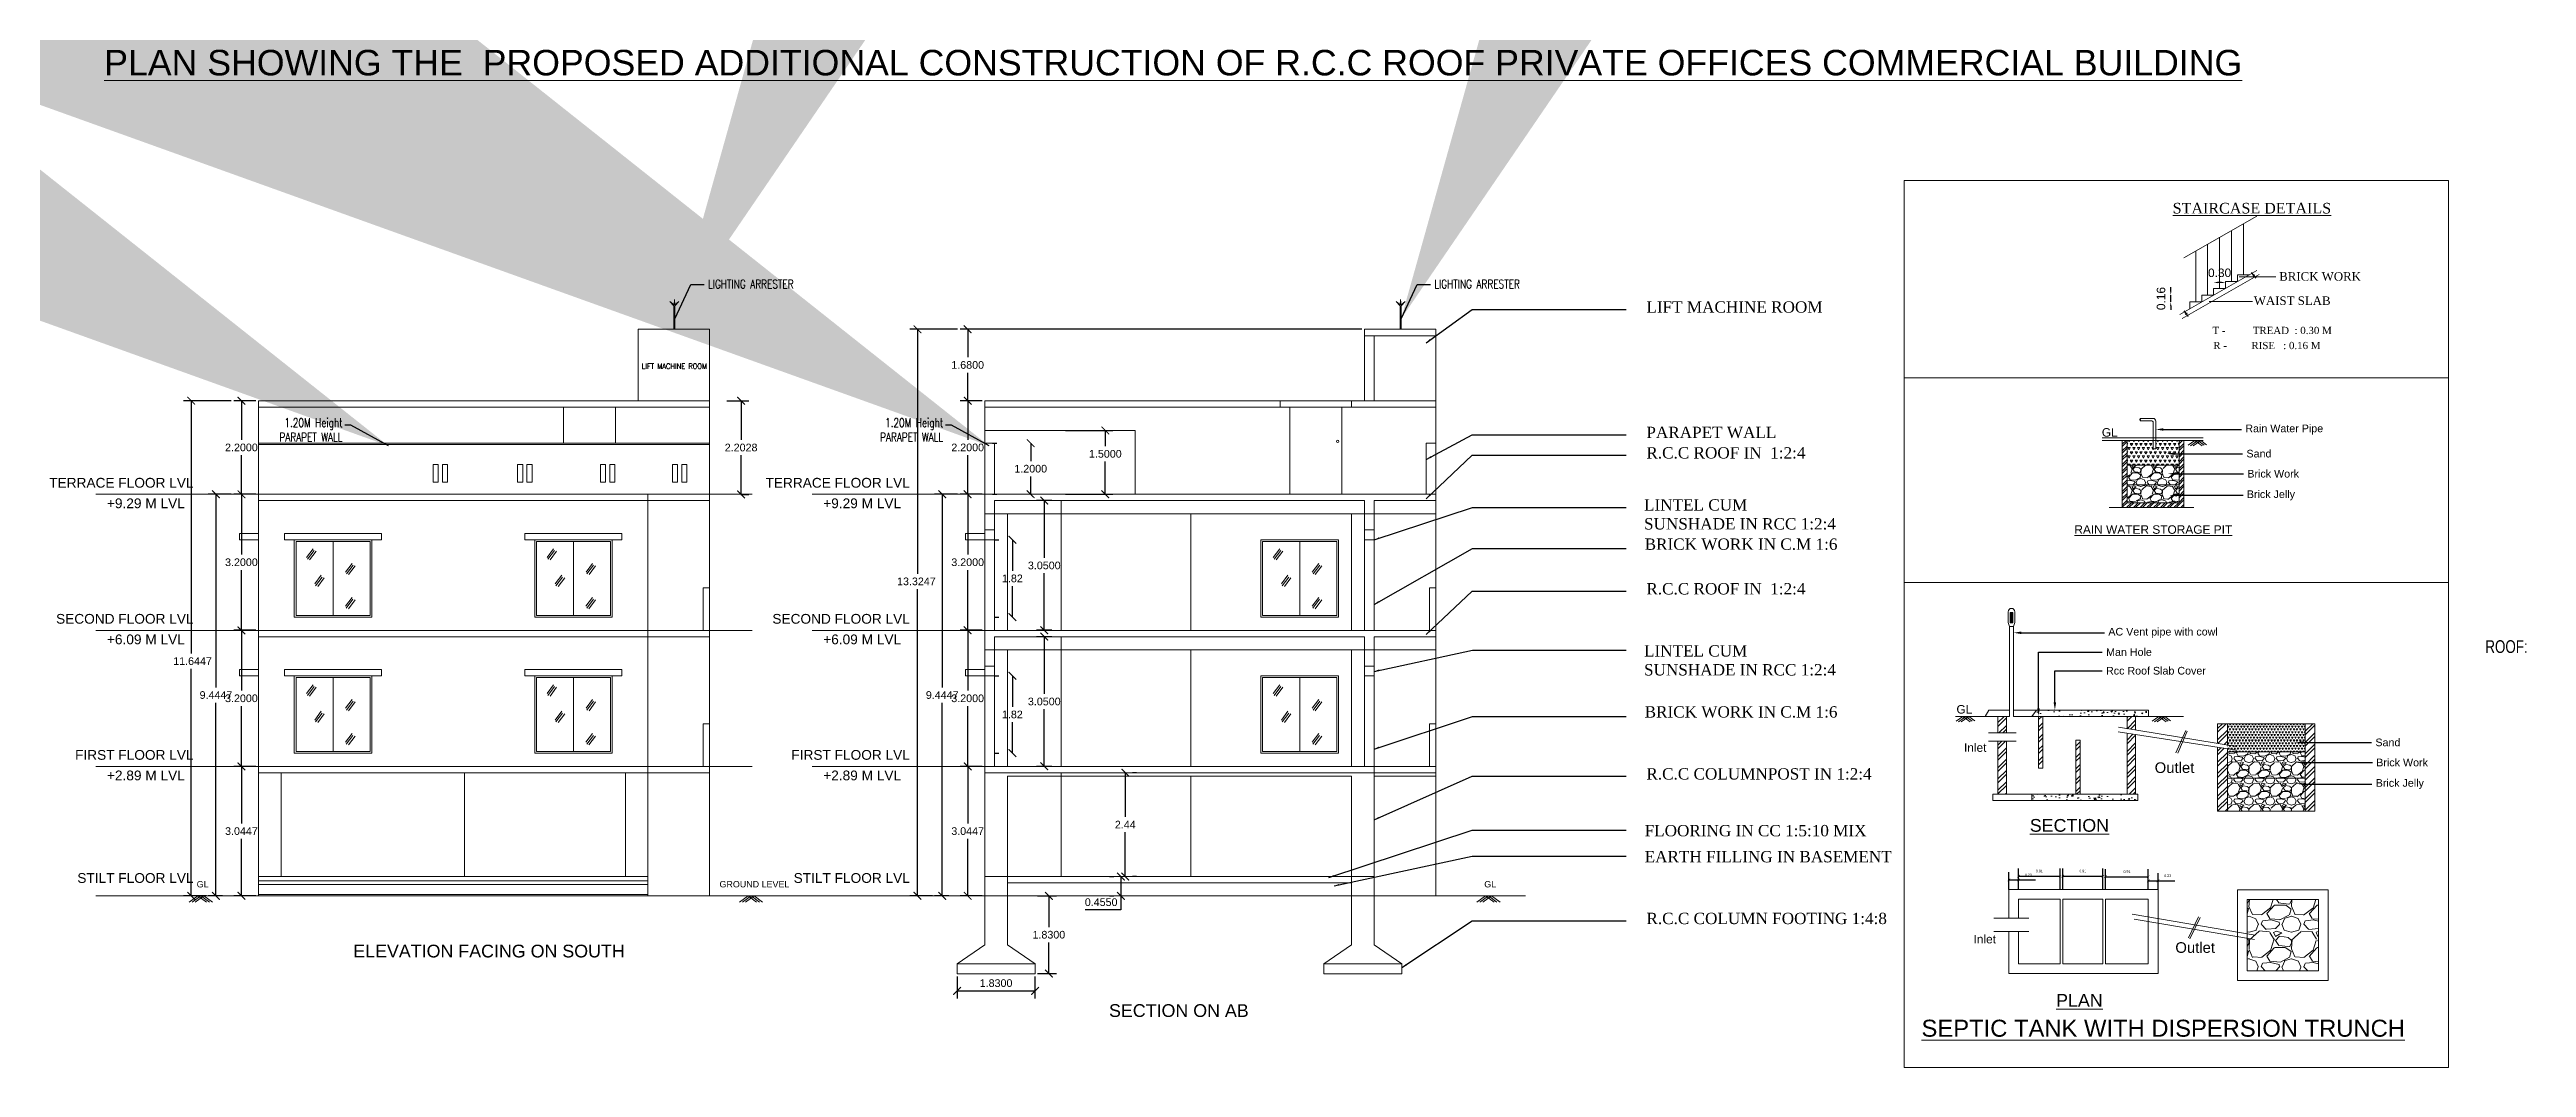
# Model space of a CAD drawing. Header units: metres. Extents: x -1559787 to -1559491, y 43492 to 43648.
# Drawn here: x -1559683.9 to -1559625.7, y 43530.1 to 43554 of the extents above; entities that cross this region are included whole.
import ezdxf
from ezdxf import colors
from ezdxf.entities.mleader import LeaderData, LeaderLine
from ezdxf.math import Vec2, Vec3

# ---------------------------------------------------------------- set-up
doc = ezdxf.new("R2010")
doc.units = ezdxf.units.M
doc.header["$LTSCALE"] = 750
doc.header["$MEASUREMENT"] = 0
doc.header["$PDMODE"] = 35
doc.header["$PDSIZE"] = 50
for name, pattern in [('Dashed', [0.75, 0.5, -0.25]), ('DOT2', [0.125, 0, -0.125]), ('HIDDEN', [0.375, 0.25, -0.125]), ('PHANTOM2', [1.25, 0.625, -0.125, 0.125, -0.125, 0.125, -0.125])]:
    doc.linetypes.add(name, pattern=pattern)
doc.layers.get('0').update_dxf_attribs({"lineweight": 5})
doc.layers.get('Defpoints').update_dxf_attribs({"lineweight": 0})
for name, color, linetype, lineweight in [('AR_DIM WRK', 3, 'Continuous', 13), ('AR_ELEV 6', 1, 'Continuous', 9), ('BLK_1_FLR_0__STILT_HEIGHT', 201, 'Continuous', 5), ('BLK_1_FLR_1_ROOM_1_LIGHT_VENTILATION_1', 2, 'Continuous', 5), ('BLK_1_FLR_2_ROOM_1_LIGHT_VENTILATION_1', 2, 'Continuous', 5), ('ED', 30, 'Continuous', 0), ('HATCH2', 8, 'Continuous', 5), ('LVL', 3, 'Continuous', 9), ('TEXT', 2, 'Continuous', 20), ('wall', 7, 'Continuous', 30)]:
    doc.layers.add(name, color=color, linetype=linetype, lineweight=lineweight)
for name, color, linetype in [('BLK_1_FLR_1_REGULAR_ROOM_1', 2, 'Continuous'), ('BLK_1_FLR_2_REGULAR_ROOM_1', 2, 'Continuous'), ('BLK_1_HT_OF_BLDG', 5, 'Continuous'), ('BLK_1_PARAPET_HT', 233, 'Continuous'), ('BLK_1_PLINTH_HEIGHT', 7, 'Continuous'), ('BLK_1_ROOF_WATER_TA1NK_HT', 235, 'Continuous'), ('BLK_1_STAIR_HEADROOM', 1, 'Continuous'), ('GRID1', 8, 'Continuous')]:
    doc.layers.add(name, color=color, linetype=linetype)
doc.styles.add('00', font='romantic.ttf')
doc.styles.add('i', font='romantic.ttf')
doc.styles.add('ROMANS', font='romans__.ttf', dxfattribs={"width": 0.75})
doc.styles.add('RS1', font='romans.shx', dxfattribs={"width": 0.75})
doc.styles.get("Standard").update_dxf_attribs({"font": 'arial.ttf'})
doc.styles.add('style4', font='BOOKOS.TTF', dxfattribs={"height": 300})
doc.dimstyles.new('Aec_Arch_I', dxfattribs={"dimtxt": 0.2, "dimasz": 0.09375, "dimexe": 0.125, "dimexo": 0.125, "dimgap": 0.0625, "dimtad": 1, "dimzin": 3, "dimdsep": 46, "dimtxsty": 'Standard', "dimblk1": 'ARCHTICK', "dimblk2": 'ARCHTICK', "dimsah": 1, "dimcen": 0.09375, "dimdle": 0.125, "dimadec": 0, "dimazin": 0, "dimtfac": 0.75, "dimtmove": 2, "dimatfit": 3, "dimldrblk": 'ARCHTICK', "dimfxl": 0, "dimfrac": 1, "dimtolj": 1, "dimtzin": 0, "dimarcsym": 0})
doc.dimstyles.new('Aec_Arch_I$7', dxfattribs={"dimtxt": 0.2, "dimasz": 0.125, "dimexe": 0.125, "dimexo": 0.125, "dimgap": 0.0625, "dimtad": 0, "dimzin": 3, "dimdsep": 46, "dimtxsty": 'Standard', "dimcen": 0.09375, "dimdle": 0.125, "dimadec": 0, "dimazin": 0, "dimtfac": 0.75, "dimtofl": 0, "dimtmove": 2, "dimatfit": 3, "dimfxl": 0, "dimfrac": 1, "dimtolj": 1, "dimtzin": 0, "dimarcsym": 0})
doc.dimstyles.new('DIM-100', dxfattribs={"dimtxt": 200, "dimasz": 100, "dimexe": 25, "dimexo": 25, "dimgap": 35, "dimtad": 1, "dimdec": 0, "dimrnd": 5, "dimzin": 0, "dimdsep": 46, "dimtxsty": 'RS1', "dimblk": 'ARCHTICK', "dimcen": 100, "dimdle": 25, "dimclrd": 8, "dimclre": 8, "dimclrt": 4, "dimadec": 0, "dimazin": 0, "dimtfac": 0.5, "dimtdec": 0, "dimtmove": 1, "dimatfit": 0, "dimfxl": 0, "dimfrac": 1, "dimtolj": 1, "dimtzin": 0, "dimarcsym": 0})
doc.dimstyles.get("Standard").update_dxf_attribs({"dimtxt": 0.18, "dimasz": 0.18, "dimexe": 0.18, "dimexo": 0.0625, "dimgap": 0.09, "dimtad": 1, "dimtih": 1, "dimtoh": 1, "dimdec": 4, "dimzin": 0, "dimdsep": 46, "dimtxsty": 'Standard', "dimblk": 'ARCHTICK', "dimcen": 0.09, "dimadec": 0, "dimazin": 0, "dimtfac": 1, "dimtdec": 4, "dimtofl": 0, "dimtmove": 0, "dimatfit": 3, "dimldrblk": 'ARCHTICK', "dimfxl": 0, "dimtolj": 1, "dimtzin": 0, "dimarcsym": 0})
pattern_1 = [(50, (-1559813.2443, 43376.35652), (0.3586301, -0.03137607), [0.0375, -0.4125]), (355, (-1559813.2443, 43376.35652), (-0.06937567, 0.37609607), [0.03, -0.33]), (100.45144, (-1559813.2144, 43376.3539), (0.2892544, 0.34472), [0.0318701, -0.35057106]), (46.1842, (-1559813.2443, 43376.4565), (0.5336207, -0.0827596), [0.05625, -0.61875]), (96.63564, (-1559813.1998, 43376.4496), (0.467331, 0.4870593), [0.0478052, -0.5258569]), (351.18416, (-1559813.2443, 43376.4565), (0.467331, 0.4870593), [0.045, -0.495]), (21, (-1559813.1943, 43376.43152), (0.29845353, -0.20130945), [0.0375, -0.4125]), (326, (-1559813.1943, 43376.43152), (0.12165767, 0.362575), [0.03, -0.33]), (71.45144, (-1559813.16942, 43376.41475), (0.4201112, 0.1612656), [0.0318701, -0.35057106]), (37.5, (-1559813.24429, 43376.35652), (0.00607993, 0.16644693), [0, -0.326, 0, -0.335, 0, -0.33125]), (7.5, (-1559813.24429, 43376.35652), (0.13153477, 0.19720586), [0, -0.191, 0, -0.3185, 0, -0.12625]), (327.5, (-1559813.35579, 43376.35652), (0.26691122, -0.011277436), [0, -0.125, 0, -0.39, 0, -0.5175]), (317.5, (-1559813.4058, 43376.35652), (0.29159308, 0.0500525), [0, -0.1625, 0, -0.259, 0, -0.3675])]
pattern_2 = [(45, (-1559813.24429, 43376.35652), (-0.13258252, 0.13258252), []), (45, (-1559813.1559, 43376.35652), (-0.13258252, 0.13258252), [])]

msp = doc.modelspace()

# ---------------------------------------------------------------- texts
at = {"lineweight": 5, "style": '00'}
for s, height, p in [('BRICK WORK', 0.2, (-1559631.52744, 43548.59753)), ('WAIST SLAB', 0.2, (-1559632.12417, 43548.02655)), ('T -          TREAD  : 0.30 M', 0.1695322, (-1559633.09472, 43547.34214)), ('R -         RISE   : 0.16 M', 0.1695322, (-1559633.07569, 43546.98773))]:
    msp.add_text(s, height=height, dxfattribs=at).set_placement(p)
at = {"width": 0.75}
msp.add_text('ROOF:', height=0.3, dxfattribs=at).set_placement((-1559626.683, 43539.84134))
for s, height, p in [('GL', 0.15, (-1559680.46695, 43534.32727)), ('GROUND LEVEL', 0.15, (-1559668.18094, 43534.32727)), ('GL', 0.15, (-1559650.20833, 43534.32727)), ('ELEVATION FACING ON SOUTH', 0.3, (-1559676.78771, 43532.68043)), ('SECTION ON AB', 0.3, (-1559659.02705, 43531.28103))]:
    msp.add_text(s, height=height).set_placement(p)
at = {"insert": (-1559682.64102, 43554.02507), "char_height": 0.6, "attachment_point": 1}
msp.add_mtext_dynamic_manual_height_columns('{\\LPLAN SHOWING THE  PROPOSED ADDITIONAL CONSTRUCTION OF R.C.C ROOF PRIVATE OFFICES COMMERCIAL BUILDING }', width=53.8689178, gutter_width=1, heights=[3.62433], dxfattribs=at)
at = {"lineweight": 5, "insert": (-1559634.03057, 43550.42699), "char_height": 0.25, "width": 6.8689063, "attachment_point": 1}
msp.add_mtext('{\\fRomantic|b0|i0|c2|p2;\\LSTAIRCASE DETAILS}', dxfattribs=at)
at = {"char_height": 0.2667, "attachment_point": 1, "style": 'i'}
for s, insert in [('LIFT MACHINE ROOM', (-1559646.39874, 43548.1111)), ('PARAPET WALL', (-1559646.39874, 43545.16248)), ('R.C.C ROOF IN  1:2:4', (-1559646.39874, 43544.68135)), ('LINTEL CUM \\PSUNSHADE IN RCC 1:2:4', (-1559646.4543, 43543.45663)), ('{\\fRomantic|b0|i0|c2|p2;BRICK WORK IN C.M 1:6}', (-1559646.43995, 43542.53399)), ('R.C.C ROOF IN  1:2:4', (-1559646.39874, 43541.48481)), ('LINTEL CUM \\PSUNSHADE IN RCC 1:2:4', (-1559646.4543, 43540.02355)), ('{\\fRomantic|b0|i0|c2|p2;BRICK WORK IN C.M 1:6}', (-1559646.43995, 43538.58866)), ('R.C.C COLUMNPOST IN 1:2:4', (-1559646.39874, 43537.13117)), ('FLOORING IN CC 1:5:10 MIX', (-1559646.43995, 43535.79593)), ('EARTH FILLING IN BASEMENT', (-1559646.43995, 43535.18346))]:
    msp.add_mtext(s, dxfattribs=dict(at, insert=insert))
at = {"lineweight": 5, "attachment_point": 1}
for s, width, insert, char_height in [('GL', 0.6205202, (-1559635.69567, 43545.12809), 0.2), ('{\\LRAIN WATER STORAGE PIT}', 4.1887115, (-1559636.34079, 43542.8442), 0.2), ('GL', 0.6205202, (-1559639.11173, 43538.61638), 0.2), ('Inlet', 0.9519705, (-1559638.93492, 43537.7168), 0.2), ('Outlet', 1.1061687, (-1559634.45337, 43537.26877), 0.25), ('{\\LSECTION}', 3.5241959, (-1559637.38879, 43535.93619), 0.3), ('Inlet', 0.9519705, (-1559638.71114, 43533.21126), 0.2), ('Outlet', 1.1061687, (-1559633.96786, 43533.03845), 0.25), ('{\\LPLAN}', 2.6993664, (-1559636.77035, 43531.82202), 0.3), ('{\\L SEPTIC TANK WITH DISPERSION TRUNCH}', 14.8765429, (-1559640.08829, 43531.2157), 0.4)]:
    msp.add_mtext_dynamic_manual_height_columns(s, width=width, gutter_width=1, heights=[0], dxfattribs=dict(at, insert=insert, char_height=char_height))
at = {"insert": (-1559646.39734, 43533.73151), "char_height": 0.2667, "width": 5.9700465, "attachment_point": 1, "style": 'i'}
msp.add_mtext('R.C.C COLUMN FOOTING 1:4:8', dxfattribs=at)
at = {"layer": 'GRID1', "color": 3, "insert": (-1559668.47712, 43546.65025), "char_height": 0.13, "attachment_point": 3, "style": 'ROMANS'}
msp.add_mtext('LIFT MACHINE ROOM', dxfattribs=at)
at = {"layer": 'TEXT', "linetype": 'ByBlock', "char_height": 0.23, "width": 59.2360734, "attachment_point": 3, "style": 'style4'}
for s, insert in [('{\\fArial|b0|i0|c0|p34;TERRACE FLOOR LVL}', (-1559680.54075, 43543.95908)), ('{\\fArial|b0|i0|c0|p34;TERRACE FLOOR LVL}', (-1559663.70736, 43543.95908)), ('{\\fArial|b0|i0|c0|p34;      +9.29 M LVL}', (-1559680.74634, 43543.47596)), ('{\\fArial|b0|i0|c0|p34;      +9.29 M LVL}', (-1559663.91295, 43543.47596)), ('{\\fArial|b0|i0|c0|p34;SECOND FLOOR LVL}', (-1559680.54075, 43540.75908)), ('{\\fArial|b0|i0|c0|p34;SECOND FLOOR LVL}', (-1559663.70736, 43540.75908)), ('{\\fArial|b0|i0|c0|p34;      +6.09 M LVL}', (-1559680.74634, 43540.27596)), ('{\\fArial|b0|i0|c0|p34;      +6.09 M LVL}', (-1559663.91295, 43540.27596)), ('{\\fArial|b0|i0|c0|p34;FIRST FLOOR LVL}', (-1559680.54075, 43537.55908)), ('{\\fArial|b0|i0|c0|p34;FIRST FLOOR LVL}', (-1559663.70736, 43537.55908)), ('{\\fArial|b0|i0|c0|p34;      +2.89 M LVL}', (-1559680.74634, 43537.07596)), ('{\\fArial|b0|i0|c0|p34;      +2.89 M LVL}', (-1559663.91295, 43537.07596)), ('{\\fArial|b0|i0|c0|p34;STILT FLOOR LVL}', (-1559680.54075, 43534.66408)), ('{\\fArial|b0|i0|c0|p34;STILT FLOOR LVL}', (-1559663.70736, 43534.66408))]:
    msp.add_mtext(s, dxfattribs=dict(at, insert=insert))
at = {"layer": 'wall', "color": 4, "char_height": 0.2044444, "style": 'RS1'}
for s, insert, width, attachment_point in [('\\A1;LIGHTING ARRESTER ', (-1559668.45104, 43548.6201), 4.1078224, 1), ('\\A1;LIGHTING ARRESTER ', (-1559651.38409, 43548.6201), 4.1078224, 1), ('\\A1;1.20M Height PARAPET WALL', (-1559677.03875, 43545.35998), 2.2811999, 3), ('\\A1;1.20M Height PARAPET WALL', (-1559662.9227, 43545.35998), 2.2811999, 3)]:
    msp.add_mtext(s, dxfattribs=dict(at, insert=insert, width=width, attachment_point=attachment_point))

# ---------------------------------------------------------------- blocks, each defined once
blk = doc.blocks.new('*D52')
at = {"color": 0, "lineweight": -2}
blk.add_line((-1559632.882, 43548.553), (-1559632.975, 43548.553), dxfattribs=at)
at = {"color": 0}
for points in [[(-1559632.975, 43548.569), (-1559632.975, 43548.538), (-1559633.068, 43548.553)], [(-1559632.882, 43548.569), (-1559632.882, 43548.538), (-1559632.788, 43548.553)]]:
    blk.add_solid(points, dxfattribs=at)
at = {"layer": 'Defpoints', "color": 0}
for p in [(-1559633.068, 43548.553), (-1559633.068, 43548.011), (-1559632.788, 43548.011)]:
    blk.add_point(p, dxfattribs=at)
at = {"color": 0, "lineweight": 5, "insert": (-1559632.928, 43548.781), "char_height": 0.2, "attachment_point": 5}
blk.add_mtext('\\A1;0.30', dxfattribs=at)
blk = doc.blocks.new('_ArchTick')
at = {"color": 0, "linetype": 'ByBlock', "const_width": 0.15}
blk.add_lwpolyline([(-0.5, -0.5), (0.5, 0.5)], dxfattribs=at)
blk = doc.blocks.new('*D59')
at = {"color": 0, "lineweight": -2}
for p, q in [((-1559634.076, 43548.35), (-1559634.076, 43548.444)), ((-1559634.076, 43548.097), (-1559634.076, 43548.257)), ((-1559634.076, 43548.003), (-1559634.076, 43547.909))]:
    blk.add_line(p, q, dxfattribs=at)
at = {"color": 0}
for points in [[(-1559634.092, 43548.35), (-1559634.061, 43548.35), (-1559634.076, 43548.257)], [(-1559634.092, 43548.003), (-1559634.061, 43548.003), (-1559634.076, 43548.097)]]:
    blk.add_solid(points, dxfattribs=at)
at = {"layer": 'Defpoints', "color": 0}
for p in [(-1559634.076, 43548.257), (-1559633.348, 43548.257), (-1559633.348, 43548.097)]:
    blk.add_point(p, dxfattribs=at)
at = {"color": 0, "lineweight": 5, "insert": (-1559634.304, 43548.177), "char_height": 0.2, "attachment_point": 5, "rotation": 90}
blk.add_mtext('\\A1;0.16', dxfattribs=at)
blk = doc.blocks.new('*D53')
at = {"color": 0, "linetype": 'ByBlock', "lineweight": -2}
blk.add_line((-1559637.88, 43534.282), (-1559637.88, 43534.683), dxfattribs=at)
at = {"color": 0, "lineweight": -2}
blk.add_line((-1559637.651, 43534.282), (-1559637.651, 43534.683), dxfattribs=at)
at = {"color": 0, "linetype": 'PHANTOM2', "lineweight": -2}
for p, q in [((-1559637.88, 43534.503), (-1559637.651, 43534.503)), ((-1559637.651, 43534.503), (-1559637.256, 43534.503))]:
    blk.add_line(p, q, dxfattribs=at)
at = {"layer": 'Defpoints', "color": 0}
for p in [(-1559637.88, 43534.22), (-1559637.651, 43534.503), (-1559637.651, 43534.22)]:
    blk.add_point(p, dxfattribs=at)
at = {"color": 0, "lineweight": -2, "xscale": 0.06, "yscale": 0.06, "zscale": 0.06, "rotation": 180}
blk.add_blockref('_ArchTick', (-1559637.88, 43534.503), dxfattribs=at)
at = {"color": 0, "lineweight": -2, "xscale": 0.06, "yscale": 0.06, "zscale": 0.06}
blk.add_blockref('_ArchTick', (-1559637.651, 43534.503), dxfattribs=at)
at = {"color": 0, "lineweight": 5, "insert": (-1559637.423, 43534.623), "char_height": 0.06, "attachment_point": 5}
blk.add_mtext('\\A1;0.23', dxfattribs=at)
blk = doc.blocks.new('*D54')
at = {"color": 0, "linetype": 'ByBlock', "lineweight": -2}
blk.add_line((-1559637.651, 43534.282), (-1559637.651, 43534.772), dxfattribs=at)
at = {"color": 0, "linetype": 'PHANTOM2', "lineweight": -2}
blk.add_line((-1559637.651, 43534.592), (-1559636.676, 43534.592), dxfattribs=at)
at = {"color": 0, "lineweight": -2}
blk.add_line((-1559636.676, 43534.282), (-1559636.676, 43534.772), dxfattribs=at)
at = {"layer": 'Defpoints', "color": 0}
for p in [(-1559636.676, 43534.592), (-1559637.651, 43534.22), (-1559636.676, 43534.219)]:
    blk.add_point(p, dxfattribs=at)
at = {"color": 0, "lineweight": -2, "xscale": 0.06, "yscale": 0.06, "zscale": 0.06, "rotation": 180}
blk.add_blockref('_ArchTick', (-1559637.651, 43534.592), dxfattribs=at)
at = {"color": 0, "lineweight": -2, "xscale": 0.06, "yscale": 0.06, "zscale": 0.06}
blk.add_blockref('_ArchTick', (-1559636.676, 43534.592), dxfattribs=at)
at = {"color": 0, "lineweight": 5, "insert": (-1559637.164, 43534.713), "char_height": 0.06, "attachment_point": 5}
blk.add_mtext('\\A1;0.91', dxfattribs=at)
blk = doc.blocks.new('*D55')
at = {"color": 0, "linetype": 'ByBlock', "lineweight": -2}
blk.add_line((-1559636.615, 43534.282), (-1559636.615, 43534.772), dxfattribs=at)
at = {"color": 0, "linetype": 'PHANTOM2', "lineweight": -2}
blk.add_line((-1559636.615, 43534.592), (-1559635.67, 43534.592), dxfattribs=at)
at = {"color": 0, "lineweight": -2}
blk.add_line((-1559635.67, 43534.282), (-1559635.67, 43534.772), dxfattribs=at)
at = {"layer": 'Defpoints', "color": 0}
for p in [(-1559635.67, 43534.592), (-1559636.615, 43534.22), (-1559635.67, 43534.22)]:
    blk.add_point(p, dxfattribs=at)
at = {"color": 0, "lineweight": -2, "xscale": 0.06, "yscale": 0.06, "zscale": 0.06, "rotation": 180}
blk.add_blockref('_ArchTick', (-1559636.615, 43534.592), dxfattribs=at)
at = {"color": 0, "lineweight": -2, "xscale": 0.06, "yscale": 0.06, "zscale": 0.06}
blk.add_blockref('_ArchTick', (-1559635.67, 43534.592), dxfattribs=at)
at = {"color": 0, "lineweight": 5, "insert": (-1559636.143, 43534.713), "char_height": 0.06, "attachment_point": 5}
blk.add_mtext('\\A1;0.91', dxfattribs=at)
blk = doc.blocks.new('*D56')
at = {"color": 0, "linetype": 'ByBlock', "lineweight": -2}
blk.add_line((-1559635.609, 43534.281), (-1559635.609, 43534.759), dxfattribs=at)
at = {"color": 0, "linetype": 'PHANTOM2', "lineweight": -2}
blk.add_line((-1559635.609, 43534.579), (-1559634.603, 43534.579), dxfattribs=at)
at = {"color": 0, "lineweight": -2}
blk.add_line((-1559634.603, 43534.282), (-1559634.603, 43534.759), dxfattribs=at)
at = {"layer": 'Defpoints', "color": 0}
for p in [(-1559634.603, 43534.579), (-1559635.609, 43534.219), (-1559634.603, 43534.22)]:
    blk.add_point(p, dxfattribs=at)
at = {"color": 0, "lineweight": -2, "xscale": 0.06, "yscale": 0.06, "zscale": 0.06, "rotation": 180}
blk.add_blockref('_ArchTick', (-1559635.609, 43534.579), dxfattribs=at)
at = {"color": 0, "lineweight": -2, "xscale": 0.06, "yscale": 0.06, "zscale": 0.06}
blk.add_blockref('_ArchTick', (-1559634.603, 43534.579), dxfattribs=at)
at = {"color": 0, "lineweight": 5, "insert": (-1559635.106, 43534.699), "char_height": 0.06, "attachment_point": 5}
blk.add_mtext('\\A1;0.91', dxfattribs=at)
blk = doc.blocks.new('*D57')
at = {"color": 0, "linetype": 'ByBlock', "lineweight": -2}
blk.add_line((-1559634.603, 43534.344), (-1559634.603, 43534.662), dxfattribs=at)
at = {"color": 0, "lineweight": -2}
blk.add_line((-1559634.375, 43534.278), (-1559634.375, 43534.662), dxfattribs=at)
at = {"color": 0, "linetype": 'PHANTOM2', "lineweight": -2}
for p, q in [((-1559634.603, 43534.482), (-1559634.375, 43534.482)), ((-1559634.375, 43534.482), (-1559633.979, 43534.482))]:
    blk.add_line(p, q, dxfattribs=at)
at = {"layer": 'Defpoints', "color": 0}
for p in [(-1559634.603, 43534.282), (-1559634.375, 43534.482), (-1559634.375, 43534.216)]:
    blk.add_point(p, dxfattribs=at)
at = {"color": 0, "lineweight": -2, "xscale": 0.06, "yscale": 0.06, "zscale": 0.06, "rotation": 180}
blk.add_blockref('_ArchTick', (-1559634.603, 43534.482), dxfattribs=at)
at = {"color": 0, "lineweight": -2, "xscale": 0.06, "yscale": 0.06, "zscale": 0.06}
blk.add_blockref('_ArchTick', (-1559634.375, 43534.482), dxfattribs=at)
at = {"color": 0, "lineweight": 5, "insert": (-1559634.147, 43534.602), "char_height": 0.06, "attachment_point": 5}
blk.add_mtext('\\A1;0.23', dxfattribs=at)
blk = doc.blocks.new('*D174')
at = {"layer": 'Defpoints', "color": 0}
for p in [(-1559679.015, 43537.174), (-1559679.416, 43534.129), (-1559679.015, 43534.129)]:
    blk.add_point(p, dxfattribs=at)
at = {"layer": 'ED', "color": 0, "lineweight": -2}
for p, q in [((-1559679.078, 43537.174), (-1559679.596, 43537.174)), ((-1559679.416, 43537.174), (-1559679.416, 43535.833)), ((-1559679.416, 43534.129), (-1559679.416, 43535.469)), ((-1559679.078, 43534.129), (-1559679.596, 43534.129))]:
    blk.add_line(p, q, dxfattribs=at)
at = {"layer": 'ED', "color": 0, "lineweight": -2, "xscale": 0.18, "yscale": 0.18, "zscale": 0.18}
for p, rotation in [((-1559679.416, 43537.174), 90), ((-1559679.416, 43534.129), 270)]:
    blk.add_blockref('_ArchTick', p, dxfattribs=dict(at, rotation=rotation))
at = {"layer": 'ED', "color": 0, "insert": (-1559679.416, 43535.651), "char_height": 0.18, "attachment_point": 5}
blk.add_mtext('\\A1;3.0447', dxfattribs=at)
blk = doc.blocks.new('*D175')
at = {"layer": 'Defpoints', "color": 0}
for p in [(-1559679.416, 43540.374), (-1559679.013, 43540.374), (-1559679.013, 43537.174)]:
    blk.add_point(p, dxfattribs=at)
at = {"layer": 'ED', "color": 0, "lineweight": -2}
for p, q in [((-1559679.076, 43540.374), (-1559679.596, 43540.374)), ((-1559679.416, 43540.374), (-1559679.416, 43538.956)), ((-1559679.416, 43537.174), (-1559679.416, 43538.592)), ((-1559679.076, 43537.174), (-1559679.596, 43537.174))]:
    blk.add_line(p, q, dxfattribs=at)
at = {"layer": 'ED', "color": 0, "lineweight": -2, "xscale": 0.18, "yscale": 0.18, "zscale": 0.18}
for p, rotation in [((-1559679.416, 43540.374), 90), ((-1559679.416, 43537.174), 270)]:
    blk.add_blockref('_ArchTick', p, dxfattribs=dict(at, rotation=rotation))
at = {"layer": 'ED', "color": 0, "insert": (-1559679.416, 43538.774), "char_height": 0.18, "attachment_point": 5}
blk.add_mtext('\\A1;3.2000', dxfattribs=at)
blk = doc.blocks.new('*D176')
at = {"layer": 'BLK_1_HT_OF_BLDG', "color": 0, "lineweight": -2}
for p, q in [((-1559679.658, 43543.574), (-1559680.194, 43543.574)), ((-1559680.014, 43543.574), (-1559680.014, 43539.033)), ((-1559680.014, 43534.129), (-1559680.014, 43538.669)), ((-1559679.861, 43534.129), (-1559680.194, 43534.129))]:
    blk.add_line(p, q, dxfattribs=at)
at = {"layer": 'Defpoints', "color": 0}
for p in [(-1559680.014, 43543.574), (-1559679.596, 43543.574), (-1559679.798, 43534.129)]:
    blk.add_point(p, dxfattribs=at)
at = {"layer": 'BLK_1_HT_OF_BLDG', "color": 0, "lineweight": -2, "xscale": 0.18, "yscale": 0.18, "zscale": 0.18}
for p, rotation in [((-1559680.014, 43543.574), 90), ((-1559680.014, 43534.129), 270)]:
    blk.add_blockref('_ArchTick', p, dxfattribs=dict(at, rotation=rotation))
at = {"layer": 'BLK_1_HT_OF_BLDG', "color": 0, "insert": (-1559680.014, 43538.851), "char_height": 0.18, "attachment_point": 5}
blk.add_mtext('\\A1;9.4447', dxfattribs=at)
blk = doc.blocks.new('*D177')
at = {"layer": 'Defpoints', "color": 0}
for p in [(-1559680.596, 43545.774), (-1559679.596, 43545.774), (-1559680.177, 43534.129)]:
    blk.add_point(p, dxfattribs=at)
at = {"layer": 'ED', "color": 0, "lineweight": -2}
for p, q in [((-1559679.658, 43545.774), (-1559680.776, 43545.774)), ((-1559680.596, 43545.774), (-1559680.596, 43539.83)), ((-1559680.596, 43534.129), (-1559680.596, 43539.466)), ((-1559680.24, 43534.129), (-1559680.776, 43534.129))]:
    blk.add_line(p, q, dxfattribs=at)
at = {"layer": 'ED', "color": 0, "lineweight": -2, "xscale": 0.18, "yscale": 0.18, "zscale": 0.18}
for p, rotation in [((-1559680.596, 43545.774), 90), ((-1559680.596, 43534.129), 270)]:
    blk.add_blockref('_ArchTick', p, dxfattribs=dict(at, rotation=rotation))
at = {"layer": 'ED', "color": 0, "insert": (-1559680.565, 43539.648), "char_height": 0.18, "attachment_point": 5}
blk.add_mtext('\\A1;11.6447', dxfattribs=at)
blk = doc.blocks.new('*D178')
at = {"layer": 'Defpoints', "color": 0}
for p in [(-1559679.416, 43543.574), (-1559679.013, 43543.574), (-1559679.013, 43540.374)]:
    blk.add_point(p, dxfattribs=at)
at = {"layer": 'ED', "color": 0, "lineweight": -2}
for p, q in [((-1559679.076, 43543.574), (-1559679.596, 43543.574)), ((-1559679.416, 43543.574), (-1559679.416, 43542.156)), ((-1559679.416, 43540.374), (-1559679.416, 43541.792)), ((-1559679.076, 43540.374), (-1559679.596, 43540.374))]:
    blk.add_line(p, q, dxfattribs=at)
at = {"layer": 'ED', "color": 0, "lineweight": -2, "xscale": 0.18, "yscale": 0.18, "zscale": 0.18}
for p, rotation in [((-1559679.416, 43543.574), 90), ((-1559679.416, 43540.374), 270)]:
    blk.add_blockref('_ArchTick', p, dxfattribs=dict(at, rotation=rotation))
at = {"layer": 'ED', "color": 0, "insert": (-1559679.416, 43541.974), "char_height": 0.18, "attachment_point": 5}
blk.add_mtext('\\A1;3.2000', dxfattribs=at)
blk = doc.blocks.new('*D179')
at = {"layer": 'Defpoints', "color": 0}
for p in [(-1559679.416, 43545.774), (-1559679.013, 43545.774), (-1559679.013, 43543.574)]:
    blk.add_point(p, dxfattribs=at)
at = {"layer": 'ED', "color": 0, "lineweight": -2}
for p, q in [((-1559679.076, 43545.774), (-1559679.596, 43545.774)), ((-1559679.416, 43545.774), (-1559679.416, 43544.855)), ((-1559679.416, 43543.574), (-1559679.416, 43544.492)), ((-1559679.076, 43543.574), (-1559679.596, 43543.574))]:
    blk.add_line(p, q, dxfattribs=at)
at = {"layer": 'ED', "color": 0, "lineweight": -2, "xscale": 0.18, "yscale": 0.18, "zscale": 0.18}
for p, rotation in [((-1559679.416, 43545.774), 90), ((-1559679.416, 43543.574), 270)]:
    blk.add_blockref('_ArchTick', p, dxfattribs=dict(at, rotation=rotation))
at = {"layer": 'ED', "color": 0, "insert": (-1559679.416, 43544.674), "char_height": 0.18, "attachment_point": 5}
blk.add_mtext('\\A1;2.2000', dxfattribs=at)
blk = doc.blocks.new('*D180')
at = {"layer": 'BLK_1_STAIR_HEADROOM', "color": 0, "lineweight": -2}
for p, q in [((-1559668.005, 43545.774), (-1559667.493, 43545.774)), ((-1559667.673, 43545.774), (-1559667.673, 43544.854)), ((-1559667.673, 43543.571), (-1559667.673, 43544.49)), ((-1559667.678, 43543.571), (-1559667.493, 43543.571))]:
    blk.add_line(p, q, dxfattribs=at)
at = {"layer": 'Defpoints', "color": 0}
for p in [(-1559668.068, 43545.774), (-1559667.673, 43545.774), (-1559667.741, 43543.571)]:
    blk.add_point(p, dxfattribs=at)
at = {"layer": 'BLK_1_STAIR_HEADROOM', "color": 0, "lineweight": -2, "xscale": 0.18, "yscale": 0.18, "zscale": 0.18}
for p, rotation in [((-1559667.673, 43545.774), 90), ((-1559667.673, 43543.571), 270)]:
    blk.add_blockref('_ArchTick', p, dxfattribs=dict(at, rotation=rotation))
at = {"layer": 'BLK_1_STAIR_HEADROOM', "color": 0, "insert": (-1559667.673, 43544.672), "char_height": 0.18, "attachment_point": 5}
blk.add_mtext('\\A1;2.2028', dxfattribs=at)
blk = doc.blocks.new('*D181')
at = {"layer": 'Defpoints', "color": 0}
for p in [(-1559661.948, 43537.174), (-1559662.349, 43534.129), (-1559661.948, 43534.129)]:
    blk.add_point(p, dxfattribs=at)
at = {"layer": 'ED', "color": 0, "lineweight": -2}
for p, q in [((-1559662.011, 43537.174), (-1559662.529, 43537.174)), ((-1559662.349, 43537.174), (-1559662.349, 43535.833)), ((-1559662.349, 43534.129), (-1559662.349, 43535.469)), ((-1559662.011, 43534.129), (-1559662.529, 43534.129))]:
    blk.add_line(p, q, dxfattribs=at)
at = {"layer": 'ED', "color": 0, "lineweight": -2, "xscale": 0.18, "yscale": 0.18, "zscale": 0.18}
for p, rotation in [((-1559662.349, 43537.174), 90), ((-1559662.349, 43534.129), 270)]:
    blk.add_blockref('_ArchTick', p, dxfattribs=dict(at, rotation=rotation))
at = {"layer": 'ED', "color": 0, "insert": (-1559662.349, 43535.651), "char_height": 0.18, "attachment_point": 5}
blk.add_mtext('\\A1;3.0447', dxfattribs=at)
blk = doc.blocks.new('*D182')
at = {"layer": 'Defpoints', "color": 0}
for p in [(-1559662.349, 43540.374), (-1559661.947, 43540.374), (-1559661.947, 43537.174)]:
    blk.add_point(p, dxfattribs=at)
at = {"layer": 'ED', "color": 0, "lineweight": -2}
for p, q in [((-1559662.009, 43540.374), (-1559662.529, 43540.374)), ((-1559662.349, 43540.374), (-1559662.349, 43538.956)), ((-1559662.349, 43537.174), (-1559662.349, 43538.592)), ((-1559662.009, 43537.174), (-1559662.529, 43537.174))]:
    blk.add_line(p, q, dxfattribs=at)
at = {"layer": 'ED', "color": 0, "lineweight": -2, "xscale": 0.18, "yscale": 0.18, "zscale": 0.18}
for p, rotation in [((-1559662.349, 43540.374), 90), ((-1559662.349, 43537.174), 270)]:
    blk.add_blockref('_ArchTick', p, dxfattribs=dict(at, rotation=rotation))
at = {"layer": 'ED', "color": 0, "insert": (-1559662.349, 43538.774), "char_height": 0.18, "attachment_point": 5}
blk.add_mtext('\\A1;3.2000', dxfattribs=at)
blk = doc.blocks.new('*D183')
at = {"layer": 'BLK_1_HT_OF_BLDG', "color": 0, "lineweight": -2}
for p, q in [((-1559662.591, 43543.574), (-1559663.127, 43543.574)), ((-1559662.947, 43543.574), (-1559662.947, 43539.033)), ((-1559662.947, 43534.129), (-1559662.947, 43538.669)), ((-1559662.794, 43534.129), (-1559663.127, 43534.129))]:
    blk.add_line(p, q, dxfattribs=at)
at = {"layer": 'Defpoints', "color": 0}
for p in [(-1559662.947, 43543.574), (-1559662.529, 43543.574), (-1559662.731, 43534.129)]:
    blk.add_point(p, dxfattribs=at)
at = {"layer": 'BLK_1_HT_OF_BLDG', "color": 0, "lineweight": -2, "xscale": 0.18, "yscale": 0.18, "zscale": 0.18}
for p, rotation in [((-1559662.947, 43543.574), 90), ((-1559662.947, 43534.129), 270)]:
    blk.add_blockref('_ArchTick', p, dxfattribs=dict(at, rotation=rotation))
at = {"layer": 'BLK_1_HT_OF_BLDG', "color": 0, "insert": (-1559662.947, 43538.851), "char_height": 0.18, "attachment_point": 5}
blk.add_mtext('\\A1;9.4447', dxfattribs=at)
blk = doc.blocks.new('*D184')
at = {"layer": 'Defpoints', "color": 0}
for p in [(-1559663.529, 43547.454), (-1559662.529, 43547.454), (-1559663.11, 43534.129)]:
    blk.add_point(p, dxfattribs=at)
at = {"layer": 'ED', "color": 0, "lineweight": -2}
for p, q in [((-1559662.591, 43547.454), (-1559663.709, 43547.454)), ((-1559663.529, 43547.454), (-1559663.529, 43541.706)), ((-1559663.529, 43534.129), (-1559663.529, 43541.342)), ((-1559663.173, 43534.129), (-1559663.709, 43534.129))]:
    blk.add_line(p, q, dxfattribs=at)
at = {"layer": 'ED', "color": 0, "lineweight": -2, "xscale": 0.18, "yscale": 0.18, "zscale": 0.18}
for p, rotation in [((-1559663.529, 43547.454), 90), ((-1559663.529, 43534.129), 270)]:
    blk.add_blockref('_ArchTick', p, dxfattribs=dict(at, rotation=rotation))
at = {"layer": 'ED', "color": 0, "insert": (-1559663.554, 43541.524), "char_height": 0.18, "attachment_point": 5}
blk.add_mtext('\\A1;13.3247', dxfattribs=at)
blk = doc.blocks.new('*D185')
at = {"layer": 'Defpoints', "color": 0}
for p in [(-1559662.349, 43543.574), (-1559661.947, 43543.574), (-1559661.947, 43540.374)]:
    blk.add_point(p, dxfattribs=at)
at = {"layer": 'ED', "color": 0, "lineweight": -2}
for p, q in [((-1559662.009, 43543.574), (-1559662.529, 43543.574)), ((-1559662.349, 43543.574), (-1559662.349, 43542.156)), ((-1559662.349, 43540.374), (-1559662.349, 43541.792)), ((-1559662.009, 43540.374), (-1559662.529, 43540.374))]:
    blk.add_line(p, q, dxfattribs=at)
at = {"layer": 'ED', "color": 0, "lineweight": -2, "xscale": 0.18, "yscale": 0.18, "zscale": 0.18}
for p, rotation in [((-1559662.349, 43543.574), 90), ((-1559662.349, 43540.374), 270)]:
    blk.add_blockref('_ArchTick', p, dxfattribs=dict(at, rotation=rotation))
at = {"layer": 'ED', "color": 0, "insert": (-1559662.349, 43541.974), "char_height": 0.18, "attachment_point": 5}
blk.add_mtext('\\A1;3.2000', dxfattribs=at)
blk = doc.blocks.new('*D186')
at = {"layer": 'Defpoints', "color": 0}
for p in [(-1559662.349, 43545.774), (-1559661.947, 43545.774), (-1559661.947, 43543.574)]:
    blk.add_point(p, dxfattribs=at)
at = {"layer": 'ED', "color": 0, "lineweight": -2}
for p, q in [((-1559662.009, 43545.774), (-1559662.529, 43545.774)), ((-1559662.349, 43545.774), (-1559662.349, 43544.855)), ((-1559662.349, 43543.574), (-1559662.349, 43544.492)), ((-1559662.009, 43543.574), (-1559662.529, 43543.574))]:
    blk.add_line(p, q, dxfattribs=at)
at = {"layer": 'ED', "color": 0, "lineweight": -2, "xscale": 0.18, "yscale": 0.18, "zscale": 0.18}
for p, rotation in [((-1559662.349, 43545.774), 90), ((-1559662.349, 43543.574), 270)]:
    blk.add_blockref('_ArchTick', p, dxfattribs=dict(at, rotation=rotation))
at = {"layer": 'ED', "color": 0, "insert": (-1559662.349, 43544.674), "char_height": 0.18, "attachment_point": 5}
blk.add_mtext('\\A1;2.2000', dxfattribs=at)
blk = doc.blocks.new('*D187')
at = {"layer": 'Defpoints', "color": 0}
for p in [(-1559662.349, 43547.454), (-1559653.027, 43547.454), (-1559661.947, 43545.774)]:
    blk.add_point(p, dxfattribs=at)
at = {"layer": 'ED', "color": 0, "lineweight": -2}
for p, q in [((-1559653.089, 43547.454), (-1559662.529, 43547.454)), ((-1559662.349, 43547.454), (-1559662.349, 43546.795)), ((-1559662.349, 43545.774), (-1559662.349, 43546.432)), ((-1559662.009, 43545.774), (-1559662.529, 43545.774))]:
    blk.add_line(p, q, dxfattribs=at)
at = {"layer": 'ED', "color": 0, "lineweight": -2, "xscale": 0.18, "yscale": 0.18, "zscale": 0.18}
for p, rotation in [((-1559662.349, 43547.454), 90), ((-1559662.349, 43545.774), 270)]:
    blk.add_blockref('_ArchTick', p, dxfattribs=dict(at, rotation=rotation))
at = {"layer": 'ED', "color": 0, "insert": (-1559662.349, 43546.614), "char_height": 0.18, "attachment_point": 5}
blk.add_mtext('\\A1;1.6800', dxfattribs=at)
blk = doc.blocks.new('*D188')
at = {"layer": 'BLK_1_ROOF_WATER_TA1NK_HT', "color": 0, "lineweight": -2}
for p, q in [((-1559660.051, 43545.074), (-1559658.934, 43545.074)), ((-1559659.114, 43545.074), (-1559659.114, 43544.705)), ((-1559659.114, 43543.574), (-1559659.114, 43544.342)), ((-1559660.051, 43543.574), (-1559658.934, 43543.574))]:
    blk.add_line(p, q, dxfattribs=at)
at = {"layer": 'Defpoints', "color": 0}
for p in [(-1559660.114, 43545.074), (-1559659.114, 43545.074), (-1559660.114, 43543.574)]:
    blk.add_point(p, dxfattribs=at)
at = {"layer": 'BLK_1_ROOF_WATER_TA1NK_HT', "color": 0, "lineweight": -2, "xscale": 0.18, "yscale": 0.18, "zscale": 0.18}
for p, rotation in [((-1559659.114, 43545.074), 90), ((-1559659.114, 43543.574), 270)]:
    blk.add_blockref('_ArchTick', p, dxfattribs=dict(at, rotation=rotation))
at = {"layer": 'BLK_1_ROOF_WATER_TA1NK_HT', "color": 0, "insert": (-1559659.114, 43544.524), "char_height": 0.18, "attachment_point": 5}
blk.add_mtext('\\A1;1.5000', dxfattribs=at)
blk = doc.blocks.new('*D189')
at = {"layer": 'BLK_1_FLR_1_REGULAR_ROOM_1', "color": 0, "lineweight": -2}
for p, q in [((-1559660.374, 43540.224), (-1559660.729, 43540.224)), ((-1559660.549, 43540.224), (-1559660.549, 43538.881)), ((-1559660.549, 43537.174), (-1559660.549, 43538.517)), ((-1559660.374, 43537.174), (-1559660.729, 43537.174))]:
    blk.add_line(p, q, dxfattribs=at)
at = {"layer": 'Defpoints', "color": 0}
for p in [(-1559660.311, 43540.224), (-1559660.549, 43537.174), (-1559660.311, 43537.174)]:
    blk.add_point(p, dxfattribs=at)
at = {"layer": 'BLK_1_FLR_1_REGULAR_ROOM_1', "color": 0, "lineweight": -2, "xscale": 0.18, "yscale": 0.18, "zscale": 0.18}
for p, rotation in [((-1559660.549, 43540.224), 90), ((-1559660.549, 43537.174), 270)]:
    blk.add_blockref('_ArchTick', p, dxfattribs=dict(at, rotation=rotation))
at = {"layer": 'BLK_1_FLR_1_REGULAR_ROOM_1', "color": 0, "insert": (-1559660.549, 43538.699), "char_height": 0.18, "attachment_point": 5}
blk.add_mtext('\\A1;3.0500', dxfattribs=at)
blk = doc.blocks.new('*D190')
at = {"layer": 'BLK_1_FLR_2_REGULAR_ROOM_1', "color": 0, "lineweight": -2}
for p, q in [((-1559660.374, 43543.424), (-1559660.729, 43543.424)), ((-1559660.549, 43543.424), (-1559660.549, 43542.081)), ((-1559660.549, 43540.374), (-1559660.549, 43541.717)), ((-1559660.374, 43540.374), (-1559660.729, 43540.374))]:
    blk.add_line(p, q, dxfattribs=at)
at = {"layer": 'Defpoints', "color": 0}
for p in [(-1559660.311, 43543.424), (-1559660.549, 43540.374), (-1559660.311, 43540.374)]:
    blk.add_point(p, dxfattribs=at)
at = {"layer": 'BLK_1_FLR_2_REGULAR_ROOM_1', "color": 0, "lineweight": -2, "xscale": 0.18, "yscale": 0.18, "zscale": 0.18}
for p, rotation in [((-1559660.549, 43543.424), 90), ((-1559660.549, 43540.374), 270)]:
    blk.add_blockref('_ArchTick', p, dxfattribs=dict(at, rotation=rotation))
at = {"layer": 'BLK_1_FLR_2_REGULAR_ROOM_1', "color": 0, "insert": (-1559660.549, 43541.899), "char_height": 0.18, "attachment_point": 5}
blk.add_mtext('\\A1;3.0500', dxfattribs=at)
blk = doc.blocks.new('*D191')
at = {"layer": 'BLK_1_PARAPET_HT', "color": 0, "linetype": 'DOT2', "lineweight": -2}
for p, q in [((-1559661.767, 43544.774), (-1559660.687, 43544.774)), ((-1559661.767, 43543.574), (-1559660.687, 43543.574))]:
    blk.add_line(p, q, dxfattribs=at)
at = {"layer": 'BLK_1_PARAPET_HT', "color": 0, "linetype": 'PHANTOM2', "lineweight": -2}
for p, q in [((-1559660.867, 43544.774), (-1559660.867, 43544.355)), ((-1559660.867, 43543.574), (-1559660.867, 43543.992))]:
    blk.add_line(p, q, dxfattribs=at)
at = {"layer": 'Defpoints', "color": 0}
for p in [(-1559661.829, 43544.774), (-1559660.867, 43544.774), (-1559661.829, 43543.574)]:
    blk.add_point(p, dxfattribs=at)
at = {"layer": 'BLK_1_PARAPET_HT', "color": 0, "lineweight": -2, "xscale": 0.18, "yscale": 0.18, "zscale": 0.18}
for p, rotation in [((-1559660.867, 43544.774), 90), ((-1559660.867, 43543.574), 270)]:
    blk.add_blockref('_ArchTick', p, dxfattribs=dict(at, rotation=rotation))
at = {"layer": 'BLK_1_PARAPET_HT', "color": 0, "insert": (-1559660.867, 43544.174), "char_height": 0.18, "attachment_point": 5}
blk.add_mtext('\\A1;1.2000', dxfattribs=at)
blk = doc.blocks.new('*D192')
at = {"layer": 'Defpoints', "color": 0}
for p in [(-1559662.597, 43532.299), (-1559660.767, 43532.299), (-1559660.767, 43531.894)]:
    blk.add_point(p, dxfattribs=at)
at = {"layer": 'ED', "color": 0, "lineweight": -2}
for p, q in [((-1559662.597, 43532.236), (-1559662.597, 43531.714)), ((-1559660.767, 43532.236), (-1559660.767, 43531.714)), ((-1559662.597, 43531.894), (-1559660.767, 43531.894))]:
    blk.add_line(p, q, dxfattribs=at)
at = {"layer": 'ED', "color": 0, "lineweight": -2, "xscale": 0.18, "yscale": 0.18, "zscale": 0.18, "rotation": 180}
blk.add_blockref('_ArchTick', (-1559662.597, 43531.894), dxfattribs=at)
at = {"layer": 'ED', "color": 0, "lineweight": -2, "xscale": 0.18, "yscale": 0.18, "zscale": 0.18}
blk.add_blockref('_ArchTick', (-1559660.767, 43531.894), dxfattribs=at)
at = {"layer": 'ED', "color": 0, "insert": (-1559661.682, 43532.076), "char_height": 0.18, "attachment_point": 5}
blk.add_mtext('\\A1;1.8300', dxfattribs=at)
blk = doc.blocks.new('*D193')
at = {"layer": 'Defpoints', "color": 0}
for p in [(-1559660.767, 43534.129), (-1559660.441, 43534.129), (-1559660.767, 43532.299)]:
    blk.add_point(p, dxfattribs=at)
at = {"layer": 'ED', "color": 0, "lineweight": -2}
for p, q in [((-1559660.704, 43534.129), (-1559660.261, 43534.129)), ((-1559660.441, 43534.129), (-1559660.441, 43533.396)), ((-1559660.441, 43532.299), (-1559660.441, 43533.032)), ((-1559660.704, 43532.299), (-1559660.261, 43532.299))]:
    blk.add_line(p, q, dxfattribs=at)
at = {"layer": 'ED', "color": 0, "lineweight": -2, "xscale": 0.18, "yscale": 0.18, "zscale": 0.18}
for p, rotation in [((-1559660.441, 43534.129), 90), ((-1559660.441, 43532.299), 270)]:
    blk.add_blockref('_ArchTick', p, dxfattribs=dict(at, rotation=rotation))
at = {"layer": 'ED', "color": 0, "insert": (-1559660.441, 43533.214), "char_height": 0.18, "attachment_point": 5}
blk.add_mtext('\\A1;1.8300', dxfattribs=at)
blk = doc.blocks.new('*D195')
at = {"layer": 'BLK_1_PLINTH_HEIGHT', "color": 0, "linetype": 'DOT2', "lineweight": -2}
for p, q in [((-1559659.012, 43534.584), (-1559658.568, 43534.584)), ((-1559659.012, 43534.129), (-1559658.568, 43534.129))]:
    blk.add_line(p, q, dxfattribs=at)
at = {"layer": 'BLK_1_PLINTH_HEIGHT', "color": 0, "linetype": 'PHANTOM2', "lineweight": -2}
for p, q in [((-1559658.748, 43534.584), (-1559658.748, 43534.129)), ((-1559658.748, 43534.129), (-1559658.748, 43533.798)), ((-1559658.748, 43533.798), (-1559659.585, 43533.798))]:
    blk.add_line(p, q, dxfattribs=at)
at = {"layer": 'Defpoints', "color": 0}
for p in [(-1559659.075, 43534.584), (-1559659.075, 43534.129), (-1559658.748, 43534.129)]:
    blk.add_point(p, dxfattribs=at)
at = {"layer": 'BLK_1_PLINTH_HEIGHT', "color": 0, "lineweight": -2, "xscale": 0.18, "yscale": 0.18, "zscale": 0.18}
for p, rotation in [((-1559658.748, 43534.584), 90), ((-1559658.748, 43534.129), 270)]:
    blk.add_blockref('_ArchTick', p, dxfattribs=dict(at, rotation=rotation))
at = {"layer": 'BLK_1_PLINTH_HEIGHT', "color": 0, "insert": (-1559659.212, 43533.98), "char_height": 0.18, "attachment_point": 5}
blk.add_mtext('\\A1;0.4550', dxfattribs=at)
blk = doc.blocks.new('*D236')
at = {"layer": 'BLK_1_FLR_1_ROOM_1_LIGHT_VENTILATION_1', "color": 0, "linetype": 'DOT2', "lineweight": -2}
for p, q in [((-1559661.719, 43539.304), (-1559661.118, 43539.304)), ((-1559661.719, 43537.484), (-1559661.118, 43537.484))]:
    blk.add_line(p, q, dxfattribs=at)
at = {"layer": 'BLK_1_FLR_1_ROOM_1_LIGHT_VENTILATION_1', "color": 0, "linetype": 'PHANTOM2', "lineweight": -2}
for p, q in [((-1559661.298, 43539.304), (-1559661.298, 43538.575)), ((-1559661.298, 43537.484), (-1559661.298, 43538.212))]:
    blk.add_line(p, q, dxfattribs=at)
at = {"layer": 'Defpoints', "color": 0}
for p in [(-1559661.782, 43539.304), (-1559661.782, 43537.484), (-1559661.298, 43537.484)]:
    blk.add_point(p, dxfattribs=at)
at = {"layer": 'BLK_1_FLR_1_ROOM_1_LIGHT_VENTILATION_1', "color": 0, "lineweight": -2, "xscale": 0.18, "yscale": 0.18, "zscale": 0.18}
for p, rotation in [((-1559661.298, 43539.304), 90), ((-1559661.298, 43537.484), 270)]:
    blk.add_blockref('_ArchTick', p, dxfattribs=dict(at, rotation=rotation))
at = {"layer": 'BLK_1_FLR_1_ROOM_1_LIGHT_VENTILATION_1', "color": 0, "insert": (-1559661.298, 43538.394), "char_height": 0.18, "attachment_point": 5}
blk.add_mtext('\\A1;1.82', dxfattribs=at)
blk = doc.blocks.new('*D237')
at = {"layer": 'BLK_1_FLR_2_ROOM_1_LIGHT_VENTILATION_1', "color": 0, "linetype": 'DOT2', "lineweight": -2}
for p, q in [((-1559661.719, 43542.504), (-1559661.118, 43542.504)), ((-1559661.719, 43540.684), (-1559661.118, 43540.684))]:
    blk.add_line(p, q, dxfattribs=at)
at = {"layer": 'BLK_1_FLR_2_ROOM_1_LIGHT_VENTILATION_1', "color": 0, "linetype": 'PHANTOM2', "lineweight": -2}
for p, q in [((-1559661.298, 43542.504), (-1559661.298, 43541.775)), ((-1559661.298, 43540.684), (-1559661.298, 43541.412))]:
    blk.add_line(p, q, dxfattribs=at)
at = {"layer": 'Defpoints', "color": 0}
for p in [(-1559661.782, 43542.504), (-1559661.782, 43540.684), (-1559661.298, 43540.684)]:
    blk.add_point(p, dxfattribs=at)
at = {"layer": 'BLK_1_FLR_2_ROOM_1_LIGHT_VENTILATION_1', "color": 0, "lineweight": -2, "xscale": 0.18, "yscale": 0.18, "zscale": 0.18}
for p, rotation in [((-1559661.298, 43542.504), 90), ((-1559661.298, 43540.684), 270)]:
    blk.add_blockref('_ArchTick', p, dxfattribs=dict(at, rotation=rotation))
at = {"layer": 'BLK_1_FLR_2_ROOM_1_LIGHT_VENTILATION_1', "color": 0, "insert": (-1559661.298, 43541.594), "char_height": 0.18, "attachment_point": 5}
blk.add_mtext('\\A1;1.82', dxfattribs=at)
blk = doc.blocks.new('*D238')
at = {"layer": 'BLK_1_FLR_0__STILT_HEIGHT', "color": 0, "linetype": 'DOT2', "lineweight": -2}
for p, q in [((-1559658.379, 43537.024), (-1559658.825, 43537.024)), ((-1559658.379, 43534.584), (-1559658.825, 43534.584))]:
    blk.add_line(p, q, dxfattribs=at)
at = {"layer": 'BLK_1_FLR_0__STILT_HEIGHT', "color": 0, "linetype": 'PHANTOM2', "lineweight": -2}
for p, q in [((-1559658.645, 43537.024), (-1559658.645, 43535.984)), ((-1559658.645, 43534.584), (-1559658.645, 43535.623))]:
    blk.add_line(p, q, dxfattribs=at)
at = {"layer": 'Defpoints', "color": 0}
for p in [(-1559658.316, 43537.024), (-1559658.645, 43534.584), (-1559658.316, 43534.584)]:
    blk.add_point(p, dxfattribs=at)
at = {"layer": 'BLK_1_FLR_0__STILT_HEIGHT', "color": 0, "lineweight": -2, "xscale": 0.18, "yscale": 0.18, "zscale": 0.18}
for p, rotation in [((-1559658.645, 43537.024), 90), ((-1559658.645, 43534.584), 270)]:
    blk.add_blockref('_ArchTick', p, dxfattribs=dict(at, rotation=rotation))
at = {"layer": 'BLK_1_FLR_0__STILT_HEIGHT', "color": 0, "insert": (-1559658.645, 43535.804), "char_height": 0.18, "attachment_point": 5}
blk.add_mtext('\\A1;2.44', dxfattribs=at)

# ---------------------------------------------------------------- dimensions: what is measured, and where the dimension line sits
at = {"lineweight": 5}
for base, p1, p2, text, dimstyle, override, picture, middle in [((-1559633.06847, 43548.55336), (-1559632.78847, 43548.01074), (-1559633.06847, 43548.01074), '0.30', 'Aec_Arch_I', {"dimgap": 0, "dimpost": '\\X', "dimse1": 1, "dimse2": 1}, '*D52', (-1559632.92847, 43548.78054)), ((-1559637.65138, 43534.50284), (-1559637.87998, 43534.21973), (-1559637.65138, 43534.21957), '0.23', 'Standard', {"dimtxt": 0.06, "dimasz": 0.06, "dimdec": 0, "dimlunit": 3, "dimblk1": 'ArchTick', "dimblk2": 'ArchTick', "dimsah": 1, "dimtdec": 0, "dimfxl": 75, "dimarcsym": 2}, '*D53', (-1559637.42346, 43534.62349)), ((-1559634.37478, 43534.48153), (-1559634.60338, 43534.28176), (-1559634.37478, 43534.21595), '0.23', 'Standard', {"dimtxt": 0.06, "dimasz": 0.06, "dimdec": 0, "dimlunit": 3, "dimblk1": 'ArchTick', "dimblk2": 'ArchTick', "dimsah": 1, "dimtdec": 0, "dimfxl": 75, "dimarcsym": 2}, '*D57', (-1559634.14686, 43534.60219))]:
    dim = msp.add_linear_dim(base=base, p1=p1, p2=p2, text=text, dimstyle=dimstyle, override=override, dxfattribs=at)
    dim.commit()
    dim.dimension.update_dxf_attribs({"geometry": picture, "text_midpoint": middle})
dim = msp.add_linear_dim(base=(-1559634.07643, 43548.25667), p1=(-1559633.34847, 43548.09667), p2=(-1559633.34847, 43548.25667), angle=90, dimstyle='Aec_Arch_I', override={"dimgap": 0, "dimpost": '\\X', "dimse1": 1, "dimse2": 1}, dxfattribs=at)
dim.commit()
dim.dimension.update_dxf_attribs({"geometry": '*D59', "text_midpoint": (-1559634.30354, 43548.17667)})
for base, p1, p2, picture, middle in [((-1559636.67602, 43534.59223), (-1559637.65138, 43534.21957), (-1559636.67602, 43534.2193), '*D54', (-1559637.1637, 43534.59223)), ((-1559635.67018, 43534.59223), (-1559636.61506, 43534.21952), (-1559635.67018, 43534.21968), '*D55', (-1559636.14262, 43534.59223)), ((-1559634.60338, 43534.57853), (-1559635.60922, 43534.21854), (-1559634.60338, 43534.21995), '*D56', (-1559635.1063, 43534.57853))]:
    dim = msp.add_linear_dim(base=base, p1=p1, p2=p2, text='0.91', dimstyle='Standard', override={"dimtxt": 0.06, "dimasz": 0.06, "dimdec": 0, "dimlunit": 3, "dimblk1": 'ArchTick', "dimblk2": 'ArchTick', "dimsah": 1, "dimtdec": 0, "dimfxl": 75, "dimarcsym": 2}, dxfattribs=at)
    dim.commit()
    dim.dimension.update_dxf_attribs({"geometry": picture, "text_midpoint": middle, "dimtype": 160})
at = {"layer": 'BLK_1_FLR_0__STILT_HEIGHT'}
dim = msp.add_linear_dim(base=(-1559658.64502, 43534.58355), p1=(-1559658.3165, 43537.02355), p2=(-1559658.3165, 43534.58355), angle=90, dimstyle='Standard', override={"dimdec": 2, "dimtdec": 2, "dimfxl": 0, "dimarcsym": 2}, dxfattribs=at)
dim.commit()
dim.dimension.update_dxf_attribs({"geometry": '*D238', "text_midpoint": (-1559658.64502, 43535.80355)})
at = {"layer": 'BLK_1_FLR_1_REGULAR_ROOM_1', "color": 2}
dim = msp.add_linear_dim(base=(-1559660.5495, 43537.17355), p1=(-1559660.3112, 43540.22355), p2=(-1559660.3112, 43537.17355), angle=90, dimstyle='Standard', dxfattribs=at)
dim.commit()
dim.dimension.update_dxf_attribs({"geometry": '*D189', "text_midpoint": (-1559660.5495, 43538.69855)})
at = {"layer": 'BLK_1_FLR_1_ROOM_1_LIGHT_VENTILATION_1', "color": 232}
dim = msp.add_linear_dim(base=(-1559661.29794, 43537.48355), p1=(-1559661.78182, 43539.30355), p2=(-1559661.78182, 43537.48355), angle=90, dimstyle='Standard', override={"dimdec": 2, "dimtdec": 2, "dimfxl": 0, "dimarcsym": 2}, dxfattribs=at)
dim.commit()
dim.dimension.update_dxf_attribs({"geometry": '*D236', "text_midpoint": (-1559661.29794, 43538.39355)})
at = {"layer": 'BLK_1_FLR_2_REGULAR_ROOM_1', "color": 2}
dim = msp.add_linear_dim(base=(-1559660.5495, 43540.37355), p1=(-1559660.3112, 43543.42355), p2=(-1559660.3112, 43540.37355), angle=90, dimstyle='Standard', dxfattribs=at)
dim.commit()
dim.dimension.update_dxf_attribs({"geometry": '*D190', "text_midpoint": (-1559660.5495, 43541.89855)})
at = {"layer": 'BLK_1_FLR_2_ROOM_1_LIGHT_VENTILATION_1', "color": 232}
dim = msp.add_linear_dim(base=(-1559661.29794, 43540.68355), p1=(-1559661.78182, 43542.50355), p2=(-1559661.78182, 43540.68355), angle=90, dimstyle='Standard', override={"dimdec": 2, "dimtdec": 2, "dimfxl": 0, "dimarcsym": 2}, dxfattribs=at)
dim.commit()
dim.dimension.update_dxf_attribs({"geometry": '*D237', "text_midpoint": (-1559661.29794, 43541.59355)})
at = {"layer": 'BLK_1_HT_OF_BLDG'}
for base, p1, p2, picture, middle in [((-1559680.01354, 43543.57355), (-1559679.79813, 43534.12888), (-1559679.5958, 43543.57355), '*D176', (-1559680.01354, 43538.85122)), ((-1559662.94659, 43543.57355), (-1559662.73118, 43534.12888), (-1559662.52885, 43543.57355), '*D183', (-1559662.94659, 43538.85122))]:
    dim = msp.add_linear_dim(base=base, p1=p1, p2=p2, angle=90, dimstyle='Standard', dxfattribs=at)
    dim.commit()
    dim.dimension.update_dxf_attribs({"geometry": picture, "text_midpoint": middle})
at = {"layer": 'BLK_1_PARAPET_HT'}
dim = msp.add_linear_dim(base=(-1559660.86682, 43544.77355), p1=(-1559661.8292, 43543.57355), p2=(-1559661.8292, 43544.77355), angle=90, dimstyle='Standard', override={"dimfxl": 0, "dimarcsym": 2}, dxfattribs=at)
dim.commit()
dim.dimension.update_dxf_attribs({"geometry": '*D191', "text_midpoint": (-1559660.86682, 43544.17355)})
at = {"layer": 'BLK_1_PLINTH_HEIGHT'}
dim = msp.add_linear_dim(base=(-1559658.7484, 43534.12855), p1=(-1559659.07466, 43534.58355), p2=(-1559659.07466, 43534.12855), angle=90, dimstyle='Standard', override={"dimfxl": 0, "dimarcsym": 2}, dxfattribs=at)
dim.commit()
dim.dimension.update_dxf_attribs({"geometry": '*D195', "text_midpoint": (-1559659.21172, 43533.79778), "dimtype": 160})
at = {"layer": 'BLK_1_ROOF_WATER_TA1NK_HT'}
dim = msp.add_linear_dim(base=(-1559659.1137, 43545.07355), p1=(-1559660.11382, 43543.57355), p2=(-1559660.11382, 43545.07355), angle=90, dimstyle='Standard', dxfattribs=at)
dim.commit()
dim.dimension.update_dxf_attribs({"geometry": '*D188', "text_midpoint": (-1559659.1137, 43544.52355), "dimtype": 160})
at = {"layer": 'BLK_1_STAIR_HEADROOM', "color": 1}
dim = msp.add_linear_dim(base=(-1559667.67328, 43545.77355), p1=(-1559667.74082, 43543.57077), p2=(-1559668.06796, 43545.77355), angle=90, dimstyle='Standard', override={"dimfxl": 0}, dxfattribs=at)
dim.commit()
dim.dimension.update_dxf_attribs({"geometry": '*D180', "text_midpoint": (-1559667.67328, 43544.67216)})
at = {"layer": 'ED'}
for base, p1, p2, picture, middle in [((-1559663.52942, 43547.45355), (-1559663.11017, 43534.12888), (-1559662.52885, 43547.45355), '*D184', (-1559663.55359, 43541.52426)), ((-1559680.59637, 43545.77355), (-1559680.17712, 43534.12888), (-1559679.5958, 43545.77355), '*D177', (-1559680.56532, 43539.64771))]:
    dim = msp.add_linear_dim(base=base, p1=p1, p2=p2, angle=90, dimstyle='Standard', override={"dimtmove": 1, "dimfxl": 5}, dxfattribs=at)
    dim.commit()
    dim.dimension.update_dxf_attribs({"geometry": picture, "text_midpoint": middle, "dimtype": 160})
for base, p1, p2, angle, picture, middle in [((-1559662.34885, 43547.45355), (-1559661.94655, 43545.77355), (-1559653.02655, 43547.45355), 270, '*D187', (-1559662.34885, 43546.61355)), ((-1559660.44082, 43534.12855), (-1559660.76655, 43532.29855), (-1559660.76655, 43534.12855), 90, '*D193', (-1559660.44082, 43533.21355))]:
    dim = msp.add_linear_dim(base=base, p1=p1, p2=p2, angle=angle, dimstyle='Standard', override={"dimtmove": 1, "dimfxl": 5}, dxfattribs=at)
    dim.commit()
    dim.dimension.update_dxf_attribs({"geometry": picture, "text_midpoint": middle})
for p1, p2, distance, picture, middle in [((-1559679.0135, 43543.57355), (-1559679.0135, 43545.77355), 0.4023, '*D179', (-1559679.4158, 43544.67355)), ((-1559661.94655, 43543.57355), (-1559661.94655, 43545.77355), 0.4023, '*D186', (-1559662.34885, 43544.67355)), ((-1559679.0135, 43540.37355), (-1559679.0135, 43543.57355), 0.4023, '*D178', (-1559679.4158, 43541.97355)), ((-1559661.94655, 43540.37355), (-1559661.94655, 43543.57355), 0.4023, '*D185', (-1559662.34885, 43541.97355)), ((-1559679.0135, 43537.17355), (-1559679.0135, 43540.37355), 0.4023, '*D175', (-1559679.4158, 43538.77355)), ((-1559661.94655, 43537.17355), (-1559661.94655, 43540.37355), 0.4023, '*D182', (-1559662.34885, 43538.77355)), ((-1559679.01509, 43537.17355), (-1559679.01509, 43534.12888), -0.40071, '*D174', (-1559679.4158, 43535.65122)), ((-1559661.94814, 43537.17355), (-1559661.94814, 43534.12888), -0.40071, '*D181', (-1559662.34885, 43535.65122))]:
    dim = msp.add_aligned_dim(p1=p1, p2=p2, distance=distance, dimstyle='Standard', override={"dimtmove": 1, "dimfxl": 5}, dxfattribs=at)
    dim.commit()
    dim.dimension.update_dxf_attribs({"geometry": picture, "text_midpoint": middle})
dim = msp.add_linear_dim(base=(-1559660.76655, 43531.89422), p1=(-1559662.59655, 43532.29855), p2=(-1559660.76655, 43532.29855), dimstyle='Standard', override={"dimtmove": 1, "dimfxl": 5}, dxfattribs=at)
dim.commit()
dim.dimension.update_dxf_attribs({"geometry": '*D192', "text_midpoint": (-1559661.68155, 43532.07618)})

# ---------------------------------------------------------------- hatches: boundary and pattern name
at = {"lineweight": 5}
h = msp.add_hatch(dxfattribs=at)
h.set_pattern_fill('ANSI32', color=256, scale=0.3)
h.set_pattern_definition([(45, (-1559809.28002, 43388.34697), (-0.079549513, 0.079549513), []), (45, (-1559809.22699, 43388.34697), (-0.079549513, 0.079549513), [])])
h.paths.add_polyline_path([(-1559635.09986, 43544.84003), (-1559635.21416, 43544.84003), (-1559635.21416, 43543.26173), (-1559633.76636, 43543.26173), (-1559633.76636, 43543.54944), (-1559633.88066, 43543.54944), (-1559633.88066, 43543.37603), (-1559635.09986, 43543.37603)])
h.paths.add_polyline_path([(-1559633.76636, 43544.05562), (-1559633.88066, 43544.05562), (-1559633.88066, 43543.54944), (-1559633.76636, 43543.54944)])
h.paths.add_polyline_path([(-1559633.76636, 43544.52818), (-1559633.88066, 43544.52818), (-1559633.88066, 43544.05562), (-1559633.76636, 43544.05562)])
h.paths.add_polyline_path([(-1559633.76636, 43544.84003), (-1559633.88066, 43544.84003), (-1559633.88066, 43544.52818), (-1559633.76636, 43544.52818)])
h = msp.add_hatch(dxfattribs=at)
h.set_pattern_fill('TRIANG', color=256, scale=0.3)
h.set_pattern_definition([(60, (-1559808.98002, 43388.34697), (-0.05625, 0.097427858), [0.05625, -0.05625]), (120, (-1559808.98002, 43388.34697), (-0.1125, 6e-11), [0.05625, -0.05625]), (0, (-1559809.00815, 43388.39568), (0.05625, 0.097427858), [0.05625, -0.05625])])
h.paths.add_polyline_path([(-1559634.49026, 43544.64155), (-1559634.49026, 43544.84003), (-1559635.09986, 43544.84003), (-1559635.09986, 43544.25621), (-1559633.88066, 43544.25621), (-1559633.88066, 43544.84003), (-1559634.43026, 43544.84003), (-1559634.43026, 43544.64155)])
h = msp.add_hatch(dxfattribs=at)
h.set_pattern_fill('GRAVEL', color=256, scale=0.5)
h.set_pattern_definition([(228.012788, (-1559808.920024, 43388.84697), (-4, -4.5), [0.067268, -6.659544]), (184.969741, (-1559808.965024, 43388.79697), (6, 0.5), [0.115434, -11.4279624]), (132.510447, (-1559809.080024, 43388.78697), (5, -5.5), [0.081394, -8.0580163]), (267.273689, (-1559809.275024, 43388.66197), (0.5, 10), [0.105119, -10.406779]), (292.833654, (-1559809.280024, 43388.55697), (-2.5, 6), [0.1030775, -10.2046866]), (357.273689, (-1559809.240024, 43388.46197), (-10, 0.5), [0.105119, -10.406779]), (37.6942405, (-1559809.135024, 43388.45697), (-6.5, -5), [0.1390145, -13.7624243]), (72.255328, (-1559809.025024, 43388.54197), (3.5, 11), [0.131244, -12.9931607]), (121.429566, (-1559808.985024, 43388.66697), (-4, 6.5), [0.105475, -10.4420366]), (175.236358, (-1559809.040024, 43388.75697), (5.5, -0.5), [0.120416, -5.9003813]), (222.397438, (-1559809.160024, 43388.76697), (-6, -5.5), [0.155724, -15.4166875]), (138.814075, (-1559808.780024, 43388.65697), (-3.5, 3), [0.0531505, -5.2619224]), (171.469234, (-1559808.820024, 43388.69197), (6.5, -1), [0.1011185, -10.0107557]), (225, (-1559808.92002, 43388.70697), (-1e-16, -0.5), [0.0707105, -0.6363963]), (203.19859, (-1559808.955024, 43388.76697), (2.5, 1), [0.038079, -3.7698076]), (291.80141, (-1559808.99002, 43388.75197), (-0.5, 1.5), [0.0538515, -2.6387309]), (30.963757, (-1559808.970024, 43388.70197), (1.5, 1), [0.0874645, -2.8280114]), (161.56505, (-1559808.89502, 43388.74697), (1, -0.5), [0.0632455, -1.5178933]), (16.38954, (-1559809.280024, 43388.75197), (5, 1.5), [0.0886, -8.7714226]), (70.346176, (-1559809.195024, 43388.77697), (-2, -5.5), [0.0743305, -7.3587039]), (293.19859, (-1559808.895024, 43388.84697), (-1, 2.5), [0.0761575, -3.7317291]), (343.61046, (-1559808.865024, 43388.77697), (-5, 1.5), [0.0886, -8.7714226]), (339.443955, (-1559809.280024, 43388.44197), (-2.5, 1), [0.08544, -4.1865619]), (294.77514, (-1559809.200024, 43388.41197), (-2.5, 5.5), [0.071589, -7.0873215]), (66.80141, (-1559808.890024, 43388.34697), (1, 2.5), [0.0761575, -3.7317291]), (17.354025, (-1559808.860024, 43388.41697), (-6.5, -2), [0.0838155, -8.2977118]), (69.443955, (-1559809.135024, 43388.34697), (-1, -2.5), [0.04272, -4.2292819]), (101.309932, (-1559808.92002, 43388.34697), (-0.5, 2), [0.025495, -2.5240148]), (165.963757, (-1559808.92502, 43388.37197), (1.5, -0.5), [0.1030775, -1.9584753]), (186.009006, (-1559809.025024, 43388.39697), (5, 0.5), [0.095525, -9.4569616]), (303.69007, (-1559808.97002, 43388.65697), (-0.5, 1), [0.072111, -1.7306646]), (353.157227, (-1559808.930024, 43388.59697), (8.5, -1), [0.125897, -12.4637813]), (60.945396, (-1559808.805024, 43388.58197), (-2, -3.5), [0.051478, -5.0963371]), (90, (-1559808.78, 43388.62697), (-0.5, 0.5), [0.03, -0.47]), (120.256437, (-1559809.035024, 43388.41197), (2, -3.5), [0.069462, -6.87676]), (48.012788, (-1559809.070024, 43388.47197), (4, 4.5), [0.134536, -6.592276]), (0, (-1559808.98, 43388.57197), (0.5, 0.5), [0.13, -0.37]), (325.304846, (-1559808.850024, 43388.57197), (5, -3.5), [0.079057, -7.8266372]), (254.054604, (-1559808.785024, 43388.52697), (-0.5, -2), [0.072801, -3.5672539]), (207.645975, (-1559808.805024, 43388.45697), (-9.5, -5), [0.1185325, -11.7347371]), (175.426079, (-1559808.910024, 43388.40197), (-6.5, 0.5), [0.1253995, -12.4145367])])
h.paths.add_polyline_path([(-1559633.88066, 43543.79761), (-1559635.09986, 43543.79761), (-1559635.09986, 43543.37603), (-1559633.88066, 43543.37603)])
h.paths.add_polyline_path([(-1559633.88066, 43544.25621), (-1559635.09986, 43544.25621), (-1559635.09986, 43543.79761), (-1559633.88066, 43543.79761)])
h = msp.add_hatch(color=256, dxfattribs=at)
h.dxf.hatch_style = 1
h.paths.add_polyline_path([(-1559637.78517, 43540.79318), (-1559637.84705, 43540.79318), (-1559637.84705, 43540.54836), (-1559637.78517, 43540.54836)])
h = msp.add_hatch(dxfattribs=at)
h.set_pattern_fill('ANSI32', color=256, scale=0.5)
h.set_pattern_definition(pattern_2)
h.paths.add_polyline_path([(-1559637.08378, 43538.34966), (-1559637.18378, 43538.34966), (-1559637.18378, 43537.13019), (-1559637.08378, 43537.13019)])
h.paths.add_polyline_path([(-1559636.20852, 43537.79433), (-1559636.30852, 43537.79433), (-1559636.30852, 43536.51966), (-1559636.20852, 43536.51966)])
h.paths.add_polyline_path([(-1559635.10269, 43538.06003), (-1559634.90269, 43538.02771), (-1559634.90269, 43538.34966), (-1559635.10269, 43538.34966)])
h.paths.add_polyline_path([(-1559634.90269, 43537.92209), (-1559635.10269, 43537.95299), (-1559635.10269, 43536.51966), (-1559634.90269, 43536.51966)])
h.paths.add_polyline_path([(-1559637.93861, 43537.76317), (-1559638.13861, 43537.76317), (-1559638.13861, 43536.51966), (-1559637.93861, 43536.51966)])
h.paths.add_polyline_path([(-1559638.13861, 43537.96317), (-1559637.93861, 43537.96317), (-1559637.93861, 43538.34966), (-1559638.13861, 43538.34966)])
h = msp.add_hatch(dxfattribs=at)
h.set_pattern_fill('AR-CONC', color=256, scale=0.05)
h.set_pattern_definition(pattern_1)
h.paths.add_polyline_path([(-1559637.33775, 43538.34966), (-1559634.60269, 43538.34966), (-1559634.60269, 43538.49966), (-1559637.23417, 43538.49966)])
h = msp.add_hatch(dxfattribs=at)
h.set_pattern_fill('ANSI32', color=256, scale=0.5)
h.set_pattern_definition(pattern_2)
h.paths.add_polyline_path([(-1559630.68796, 43538.17849), (-1559630.91656, 43538.17849), (-1559630.91656, 43536.34969), (-1559630.91656, 43536.12109), (-1559630.68796, 43536.12109)])
h.paths.add_polyline_path([(-1559632.97396, 43537.71603), (-1559632.74536, 43537.67909), (-1559632.74536, 43538.17849), (-1559632.97396, 43538.17849)])
h.paths.add_polyline_path([(-1559632.74536, 43537.5888), (-1559632.97396, 43537.62412), (-1559632.97396, 43536.12109), (-1559632.74536, 43536.12109)])
h = msp.add_hatch(dxfattribs=at)
h.set_pattern_fill('TRIANG', color=256, scale=0.2)
h.set_pattern_definition([(60, (-1559813.24429, 43376.35652), (-0.0375, 0.064951905), [0.0375, -0.0375]), (120, (-1559813.24429, 43376.35652), (-0.075, 4e-11), [0.0375, -0.0375]), (0, (-1559813.26304, 43376.389), (0.0375, 0.064951905), [0.0375, -0.0375])])
h.paths.add_polyline_path([(-1559630.91656, 43538.17849), (-1559632.74536, 43538.17849), (-1559632.74536, 43537.51316), (-1559630.91656, 43537.51316)])
h = msp.add_hatch(dxfattribs=at)
h.set_pattern_fill('GRAVEL', color=256, scale=0.5)
h.set_pattern_definition([(228.012788, (-1559812.88429, 43376.85652), (-4, -4.5), [0.067268, -6.659544]), (184.969741, (-1559812.92929, 43376.806521), (6, 0.5), [0.115434, -11.4279624]), (132.510447, (-1559813.04429, 43376.79652), (5, -5.5), [0.081394, -8.0580163]), (267.273689, (-1559813.23929, 43376.671521), (0.5, 10), [0.105119, -10.406779]), (292.833654, (-1559813.24429, 43376.566521), (-2.5, 6), [0.1030775, -10.2046866]), (357.273689, (-1559813.20429, 43376.471521), (-10, 0.5), [0.105119, -10.406779]), (37.6942405, (-1559813.09929, 43376.466521), (-6.5, -5), [0.1390145, -13.7624243]), (72.255328, (-1559812.98929, 43376.551521), (3.5, 11), [0.131244, -12.9931607]), (121.429566, (-1559812.94929, 43376.676521), (-4, 6.5), [0.105475, -10.4420366]), (175.236358, (-1559813.00429, 43376.76652), (5.5, -0.5), [0.120416, -5.9003813]), (222.397438, (-1559813.12429, 43376.776521), (-6, -5.5), [0.155724, -15.4166875]), (138.814075, (-1559812.74429, 43376.66652), (-3.5, 3), [0.0531505, -5.2619224]), (171.469234, (-1559812.78429, 43376.701521), (6.5, -1), [0.1011185, -10.0107557]), (225, (-1559812.8843, 43376.71652), (-1e-16, -0.5), [0.0707105, -0.6363963]), (203.19859, (-1559812.91929, 43376.77652), (2.5, 1), [0.038079, -3.7698076]), (291.80141, (-1559812.95429, 43376.76152), (-0.5, 1.5), [0.0538515, -2.6387309]), (30.963757, (-1559812.93429, 43376.71152), (1.5, 1), [0.0874645, -2.8280114]), (161.56505, (-1559812.85929, 43376.75652), (1, -0.5), [0.0632455, -1.5178933]), (16.38954, (-1559813.24429, 43376.761521), (5, 1.5), [0.0886, -8.7714226]), (70.346176, (-1559813.15929, 43376.78652), (-2, -5.5), [0.0743305, -7.3587039]), (293.19859, (-1559812.85929, 43376.85652), (-1, 2.5), [0.0761575, -3.7317291]), (343.61046, (-1559812.82929, 43376.786521), (-5, 1.5), [0.0886, -8.7714226]), (339.443955, (-1559813.24429, 43376.45152), (-2.5, 1), [0.08544, -4.1865619]), (294.77514, (-1559813.16429, 43376.42152), (-2.5, 5.5), [0.071589, -7.0873215]), (66.80141, (-1559812.85429, 43376.35652), (1, 2.5), [0.0761575, -3.7317291]), (17.354025, (-1559812.82429, 43376.42652), (-6.5, -2), [0.0838155, -8.2977118]), (69.443955, (-1559813.09929, 43376.35652), (-1, -2.5), [0.04272, -4.2292819]), (101.309932, (-1559812.88429, 43376.35652), (-0.5, 2), [0.025495, -2.5240148]), (165.963757, (-1559812.88929, 43376.38152), (1.5, -0.5), [0.1030775, -1.9584753]), (186.009006, (-1559812.98929, 43376.406521), (5, 0.5), [0.095525, -9.4569616]), (303.69007, (-1559812.93429, 43376.66652), (-0.5, 1), [0.072111, -1.7306646]), (353.157227, (-1559812.89429, 43376.606521), (8.5, -1), [0.125897, -12.4637813]), (60.945396, (-1559812.76929, 43376.59152), (-2, -3.5), [0.051478, -5.0963371]), (90, (-1559812.7443, 43376.6365), (-0.5, 0.5), [0.03, -0.47]), (120.256437, (-1559812.99929, 43376.42152), (2, -3.5), [0.069462, -6.87676]), (48.012788, (-1559813.03429, 43376.48152), (4, 4.5), [0.134536, -6.592276]), (0, (-1559812.9443, 43376.5815), (0.5, 0.5), [0.13, -0.37]), (325.304846, (-1559812.81429, 43376.58152), (5, -3.5), [0.079057, -7.8266372]), (254.054604, (-1559812.74929, 43376.53652), (-0.5, -2), [0.072801, -3.5672539]), (207.645975, (-1559812.76929, 43376.466521), (-9.5, -5), [0.1185325, -11.7347371]), (175.426079, (-1559812.87429, 43376.411521), (-6.5, 0.5), [0.1253995, -12.4145367])])
h.paths.add_polyline_path([(-1559630.91656, 43536.89712), (-1559632.74536, 43536.89712), (-1559632.74536, 43536.34969), (-1559632.74536, 43536.12109), (-1559630.91656, 43536.12109), (-1559630.91656, 43536.34969)])
h.paths.add_polyline_path([(-1559630.91656, 43537.51316), (-1559632.74536, 43537.51316), (-1559632.74536, 43536.89712), (-1559630.91656, 43536.89712)])
h = msp.add_hatch(dxfattribs=at)
h.set_pattern_fill('AR-CONC', color=256, scale=0.05)
h.set_pattern_definition(pattern_1)
h.paths.add_polyline_path([(-1559634.85052, 43536.51966), (-1559637.33775, 43536.51966), (-1559637.33775, 43536.36966), (-1559634.85052, 43536.36966)])
h = msp.add_hatch(dxfattribs=at)
h.set_pattern_fill('GRAVEL', color=256)
h.set_pattern_definition([(228.012788, (-1559812.52429, 43378.45506), (-8, -9), [0.134536, -13.319088]), (184.96974, (-1559812.61429, 43378.35506), (12, 1), [0.230868, -22.8559248]), (132.510447, (-1559812.84429, 43378.33506), (10, -11), [0.162788, -16.1160326]), (267.27369, (-1559813.23429, 43378.08506), (1, 20), [0.210238, -20.813558]), (292.833654, (-1559813.24429, 43377.87506), (-5, 12), [0.206155, -20.409373]), (357.27369, (-1559813.16429, 43377.68506), (-20, 1), [0.210238, -20.813558]), (37.69424, (-1559812.95429, 43377.67506), (-13, -10), [0.278029, -27.5248485]), (72.255328, (-1559812.73429, 43377.84506), (7, 22), [0.262488, -25.9863215]), (121.429566, (-1559812.65429, 43378.09506), (-8, 13), [0.21095, -20.884073]), (175.23636, (-1559812.76429, 43378.27506), (11, -1), [0.240832, -11.8007626]), (222.397438, (-1559813.00429, 43378.295062), (-12, -11), [0.311448, -30.833375]), (138.814075, (-1559812.24429, 43378.07506), (-7, 6), [0.106301, -10.523845]), (171.469234, (-1559812.32429, 43378.14506), (13, -2), [0.202237, -20.0215114]), (225, (-1559812.5243, 43378.17506), (-1e-16, -1), [0.141421, -1.2727926]), (203.19859, (-1559812.59429, 43378.29506), (5, 2), [0.076158, -7.539615]), (291.80141, (-1559812.66429, 43378.26506), (-1, 3), [0.107703, -5.277462]), (30.96376, (-1559812.62429, 43378.16506), (3, 2), [0.174929, -5.656023]), (161.56505, (-1559812.4743, 43378.25506), (2, -1), [0.126491, -3.0357867]), (16.38954, (-1559813.24429, 43378.26506), (10, 3), [0.1772, -17.542845]), (70.346176, (-1559813.07429, 43378.31506), (-4, -11), [0.148661, -14.7174077]), (293.19859, (-1559812.47429, 43378.45506), (-2, 5), [0.152315, -7.463458]), (343.61046, (-1559812.41429, 43378.31506), (-10, 3), [0.1772, -17.542845]), (339.443955, (-1559813.24429, 43377.64506), (-5, 2), [0.17088, -8.3731237]), (294.77514, (-1559813.08429, 43377.58506), (-5, 11), [0.143178, -14.174643]), (66.80141, (-1559812.46429, 43377.45506), (2, 5), [0.152315, -7.463458]), (17.354025, (-1559812.40429, 43377.59506), (-13, -4), [0.167631, -16.5954236]), (69.443955, (-1559812.95429, 43377.45506), (-2, -5), [0.08544, -8.4585637]), (101.30993, (-1559812.52429, 43377.45506), (-1, 4), [0.05099, -5.0480295]), (165.96376, (-1559812.5343, 43377.50506), (3, -1), [0.206155, -3.9169506]), (186.009006, (-1559812.73429, 43377.55506), (10, 1), [0.19105, -18.913923]), (303.69007, (-1559812.6243, 43378.07506), (-1, 2), [0.144222, -3.4613293]), (353.157227, (-1559812.54429, 43377.95506), (17, -2), [0.251794, -24.9275626]), (60.945396, (-1559812.29429, 43377.92506), (-4, -7), [0.102956, -10.192674]), (90, (-1559812.2443, 43378.0151), (-1, 1), [0.06, -0.94]), (120.256437, (-1559812.75429, 43377.58506), (4, -7), [0.138924, -13.75352]), (48.012788, (-1559812.82429, 43377.70506), (8, 9), [0.269072, -13.184552]), (0, (-1559812.6443, 43377.9051), (1, 1), [0.26, -0.74]), (325.304846, (-1559812.38429, 43377.90506), (10, -7), [0.158114, -15.6532743]), (254.054604, (-1559812.25429, 43377.81506), (-1, -4), [0.145602, -7.134508]), (207.645975, (-1559812.29429, 43377.67506), (-19, -10), [0.237065, -23.469474]), (175.426079, (-1559812.50429, 43377.56506), (-13, 1), [0.250799, -24.8290734])])
h.paths.add_polyline_path([(-1559632.28097, 43534.03929), (-1559632.28097, 43532.36289), (-1559630.60457, 43532.36289), (-1559630.60457, 43534.03929)])

# ---------------------------------------------------------------- linework, layer by layer
for p, q in [((-1559633.77154, 43549.13491), (-1559632.05453, 43550.11606)), ((-1559632.64847, 43548.57667), (-1559632.64847, 43549.77667)), ((-1559632.36847, 43548.73667), (-1559632.36847, 43549.93667)), ((-1559633.48847, 43548.09667), (-1559633.48847, 43549.29667)), ((-1559633.20847, 43548.25667), (-1559633.20847, 43549.45667)), ((-1559632.92847, 43548.41667), (-1559632.92847, 43549.61667)), ((-1559633.86601, 43547.80093), (-1559632.05599, 43548.83523)), ((-1559633.81144, 43547.70542), (-1559632.00141, 43548.73972)), ((-1559632.78847, 43548.41667), (-1559632.78847, 43548.57667)), ((-1559632.78847, 43548.57667), (-1559632.50847, 43548.57667)), ((-1559632.50847, 43548.57667), (-1559632.50847, 43548.73667)), ((-1559632.50847, 43548.73667), (-1559632.22847, 43548.73667)), ((-1559632.46809, 43548.68897), (-1559631.60717, 43548.68897)), ((-1559632.17954, 43548.78338), (-1559632.12876, 43548.72116)), ((-1559632.17754, 43548.78588), (-1559632.12677, 43548.72366)), ((-1559632.1079, 43548.73343), (-1559632.14099, 43548.69973)), ((-1559632.14099, 43548.69973), (-1559632.11825, 43548.71196)), ((-1559632.1059, 43548.73593), (-1559632.13899, 43548.70223)), ((-1559632.13899, 43548.70223), (-1559632.11625, 43548.71445)), ((-1559632.12876, 43548.72116), (-1559632.1079, 43548.73343)), ((-1559632.12677, 43548.72366), (-1559632.1059, 43548.73593)), ((-1559632.11825, 43548.71196), (-1559632.07826, 43548.65983)), ((-1559632.11625, 43548.71445), (-1559632.07626, 43548.66233)), ((-1559633.62847, 43547.93667), (-1559633.62847, 43548.09667)), ((-1559633.62847, 43548.09667), (-1559633.34847, 43548.09667)), ((-1559633.34847, 43548.25667), (-1559633.06847, 43548.25667)), ((-1559633.17526, 43548.10388), (-1559632.15319, 43548.10388)), ((-1559633.06847, 43548.25667), (-1559633.06847, 43548.41667)), ((-1559633.76647, 43547.88192), (-1559633.71569, 43547.8197)), ((-1559633.76447, 43547.88441), (-1559633.71369, 43547.8222)), ((-1559633.69482, 43547.83197), (-1559633.72792, 43547.79827)), ((-1559633.72792, 43547.79827), (-1559633.70518, 43547.81049)), ((-1559633.69283, 43547.83446), (-1559633.72592, 43547.80077)), ((-1559633.72592, 43547.80077), (-1559633.70318, 43547.81299)), ((-1559633.71569, 43547.8197), (-1559633.69482, 43547.83197)), ((-1559633.71369, 43547.8222), (-1559633.69283, 43547.83446)), ((-1559633.70518, 43547.81049), (-1559633.66519, 43547.75837)), ((-1559633.70318, 43547.81299), (-1559633.66319, 43547.76086)), ((-1559634.81201, 43545.33558), (-1559634.79202, 43545.33667)), ((-1559634.77572, 43545.32274), (-1559634.81201, 43545.33558)), ((-1559634.77572, 43545.32274), (-1559634.79203, 43545.32274)), ((-1559634.79203, 43545.32274), (-1559634.79202, 43545.29721)), ((-1559634.49229, 43545.35721), (-1559634.79202, 43545.35721)), ((-1559634.79202, 43545.35721), (-1559634.79202, 43545.33667)), ((-1559634.52137, 43545.29721), (-1559634.79202, 43545.29721)), ((-1559634.49026, 43544.90003), (-1559634.49026, 43545.2618)), ((-1559634.43026, 43544.90003), (-1559634.43026, 43545.29519)), ((-1559635.21416, 43544.90003), (-1559635.68739, 43544.90003)), ((-1559635.21416, 43544.84003), (-1559635.68739, 43544.84003)), ((-1559635.21416, 43544.90003), (-1559633.76636, 43544.90003)), ((-1559635.21416, 43543.26173), (-1559635.21416, 43544.84003)), ((-1559635.21416, 43544.84003), (-1559633.76636, 43544.84003)), ((-1559635.09986, 43543.37603), (-1559635.09986, 43544.84003)), ((-1559634.49026, 43544.90003), (-1559634.49026, 43544.64155)), ((-1559634.49026, 43544.64155), (-1559634.43026, 43544.64155)), ((-1559634.43026, 43544.90003), (-1559634.43026, 43544.64155)), ((-1559633.88066, 43543.37603), (-1559633.88066, 43544.84003)), ((-1559633.76636, 43544.90003), (-1559633.31395, 43544.90003)), ((-1559633.76636, 43543.26173), (-1559633.76636, 43544.84003)), ((-1559633.76636, 43544.84003), (-1559633.31395, 43544.84003)), ((-1559633.51347, 43544.84003), (-1559633.66736, 43544.72811)), ((-1559633.44226, 43544.84003), (-1559633.61499, 43544.71441)), ((-1559633.37224, 43544.84003), (-1559633.54983, 43544.71087)), ((-1559633.51229, 43544.84003), (-1559633.34057, 43544.71514)), ((-1559633.44226, 43544.84003), (-1559633.29051, 43544.72966)), ((-1559633.37105, 43544.84003), (-1559633.23303, 43544.73965)), ((-1559635.09986, 43544.25621), (-1559633.88066, 43544.25621)), ((-1559635.21416, 43543.26173), (-1559635.52541, 43543.26173)), ((-1559635.21416, 43543.26173), (-1559633.76636, 43543.26173)), ((-1559635.09986, 43543.79761), (-1559633.88066, 43543.79761)), ((-1559635.09986, 43543.37603), (-1559633.88066, 43543.37603)), ((-1559633.76636, 43543.26173), (-1559633.53036, 43543.26173)), ((-1559637.89873, 43540.56035), (-1559637.89873, 43540.81035)), ((-1559637.89873, 43540.81035), (-1559637.89869, 43540.81035)), ((-1559637.86873, 43540.46035), (-1559637.89873, 43540.56035)), ((-1559637.86873, 43538.34966), (-1559637.86873, 43540.46035)), ((-1559637.86873, 43540.46035), (-1559637.76873, 43540.46035)), ((-1559637.76873, 43540.46035), (-1559637.73873, 43540.56035)), ((-1559637.76873, 43540.46035), (-1559637.76873, 43538.34966)), ((-1559637.73877, 43540.81035), (-1559637.73873, 43540.81035)), ((-1559637.73873, 43540.56035), (-1559637.73873, 43540.81035)), ((-1559638.43861, 43538.34966), (-1559639.13406, 43538.34966)), ((-1559638.96271, 43538.34725), (-1559639.1166, 43538.23533)), ((-1559638.8915, 43538.34725), (-1559639.06422, 43538.22163)), ((-1559638.82147, 43538.34725), (-1559638.99907, 43538.21809)), ((-1559638.96153, 43538.34725), (-1559638.78981, 43538.22236)), ((-1559638.8915, 43538.34725), (-1559638.73974, 43538.23688)), ((-1559638.82029, 43538.34725), (-1559638.68227, 43538.24687)), ((-1559638.43861, 43538.34966), (-1559638.35305, 43538.49966)), ((-1559638.43861, 43538.34966), (-1559637.86873, 43538.34966)), ((-1559637.86873, 43538.49966), (-1559638.35305, 43538.49966)), ((-1559638.13861, 43537.96317), (-1559638.13861, 43538.34966)), ((-1559638.13861, 43538.34966), (-1559637.93861, 43538.34966)), ((-1559637.93861, 43538.34966), (-1559637.93861, 43537.96317)), ((-1559637.76873, 43538.49966), (-1559637.23417, 43538.49966)), ((-1559637.76873, 43538.34966), (-1559637.33775, 43538.34966)), ((-1559637.33775, 43538.34966), (-1559637.23417, 43538.49966)), ((-1559637.33775, 43538.34966), (-1559634.60269, 43538.34966)), ((-1559634.60269, 43538.49966), (-1559637.23417, 43538.49966)), ((-1559637.18378, 43538.34966), (-1559637.18378, 43537.13019)), ((-1559637.08378, 43537.13019), (-1559637.08378, 43538.34966)), ((-1559635.30771, 43538.09316), (-1559632.52895, 43537.64412)), ((-1559635.10269, 43538.05789), (-1559635.10269, 43538.34966)), ((-1559635.10269, 43538.34966), (-1559634.90269, 43538.34966)), ((-1559634.90269, 43538.34966), (-1559634.90269, 43538.02771)), ((-1559634.60269, 43538.34966), (-1559634.60269, 43538.49966)), ((-1559634.60269, 43538.34966), (-1559633.77632, 43538.34966)), ((-1559634.35915, 43538.34782), (-1559634.51304, 43538.2359)), ((-1559634.28794, 43538.34782), (-1559634.46066, 43538.2222)), ((-1559634.21791, 43538.34782), (-1559634.39551, 43538.21866)), ((-1559634.35797, 43538.34782), (-1559634.18625, 43538.22293)), ((-1559634.28794, 43538.34782), (-1559634.13618, 43538.23745)), ((-1559634.21673, 43538.34782), (-1559634.07871, 43538.24744)), ((-1559632.97396, 43538.17849), (-1559632.97396, 43537.71603)), ((-1559630.68796, 43538.17849), (-1559632.97396, 43538.17849)), ((-1559632.74536, 43538.17849), (-1559632.74536, 43537.67909)), ((-1559630.91656, 43536.34969), (-1559630.91656, 43538.17849)), ((-1559630.68796, 43536.12109), (-1559630.68796, 43538.17849)), ((-1559638.36147, 43537.96317), (-1559637.71251, 43537.96317)), ((-1559638.36147, 43537.76317), (-1559637.71251, 43537.76317)), ((-1559638.13861, 43536.51966), (-1559638.13861, 43537.76317)), ((-1559637.93861, 43537.76317), (-1559637.93861, 43536.51966)), ((-1559636.30852, 43536.51966), (-1559636.30852, 43537.79433)), ((-1559636.30852, 43537.79433), (-1559636.20852, 43537.79433)), ((-1559636.20852, 43537.79433), (-1559636.20852, 43536.51966)), ((-1559635.31404, 43537.98564), (-1559632.53014, 43537.55555)), ((-1559635.10269, 43536.51966), (-1559635.10269, 43537.95299)), ((-1559634.90269, 43537.92428), (-1559634.90269, 43536.51966)), ((-1559633.72393, 43538.02057), (-1559633.95709, 43537.4933)), ((-1559633.68966, 43537.99993), (-1559633.91201, 43537.48219)), ((-1559632.97396, 43537.62412), (-1559632.97396, 43536.12109)), ((-1559632.74536, 43537.5888), (-1559632.74536, 43536.34969)), ((-1559632.74536, 43537.51316), (-1559630.91656, 43537.51316)), ((-1559637.18378, 43537.13019), (-1559637.08378, 43537.13019)), ((-1559632.74536, 43536.89712), (-1559630.91656, 43536.89712)), ((-1559637.93861, 43536.51966), (-1559638.26052, 43536.51966)), ((-1559638.26052, 43536.51966), (-1559638.26052, 43536.36966)), ((-1559638.26052, 43536.36966), (-1559637.93861, 43536.36966)), ((-1559637.93861, 43536.51966), (-1559637.33775, 43536.51966)), ((-1559637.93861, 43536.36966), (-1559637.33775, 43536.36966)), ((-1559634.85052, 43536.51966), (-1559637.33775, 43536.51966)), ((-1559637.33775, 43536.51966), (-1559637.33775, 43536.36966)), ((-1559637.33775, 43536.36966), (-1559634.85052, 43536.36966)), ((-1559634.85052, 43536.36966), (-1559634.85052, 43536.51966)), ((-1559632.74536, 43536.34969), (-1559632.74536, 43536.12109)), ((-1559630.91656, 43536.34969), (-1559630.91656, 43536.12109)), ((-1559632.97396, 43536.12109), (-1559630.68796, 43536.12109)), ((-1559637.87998, 43534.28176), (-1559634.37478, 43534.28176)), ((-1559637.87998, 43533.60405), (-1559637.87998, 43534.28176)), ((-1559637.65138, 43534.05316), (-1559636.67602, 43534.05316)), ((-1559637.65138, 43533.60405), (-1559637.65138, 43534.05316)), ((-1559636.67602, 43532.52916), (-1559636.67602, 43534.05316)), ((-1559636.61506, 43534.05316), (-1559635.67018, 43534.05316)), ((-1559636.61506, 43532.52916), (-1559636.61506, 43534.05316)), ((-1559635.67018, 43532.52916), (-1559635.67018, 43534.05316)), ((-1559635.60922, 43534.05316), (-1559634.60338, 43534.05316)), ((-1559635.60922, 43532.52916), (-1559635.60922, 43534.05316)), ((-1559634.60338, 43534.05316), (-1559634.60338, 43532.52916)), ((-1559634.37478, 43534.28176), (-1559634.37478, 43532.30056)), ((-1559632.50957, 43534.26789), (-1559630.37597, 43534.26789)), ((-1559632.50957, 43532.13429), (-1559632.50957, 43534.26789)), ((-1559632.28097, 43534.03929), (-1559630.60457, 43534.03929)), ((-1559632.28097, 43532.36289), (-1559632.28097, 43534.03929)), ((-1559630.60457, 43534.03929), (-1559630.60457, 43532.36289)), ((-1559630.37597, 43534.26789), (-1559630.37597, 43532.13429)), ((-1559638.23088, 43533.60405), (-1559637.40895, 43533.60405)), ((-1559634.98629, 43533.69452), (-1559632.09328, 43533.20109)), ((-1559634.93741, 43533.58367), (-1559632.11006, 43533.1025)), ((-1559633.42284, 43533.63687), (-1559633.65642, 43533.13844)), ((-1559633.38506, 43533.62371), (-1559633.62564, 43533.12091)), ((-1559638.23088, 43533.29116), (-1559637.40895, 43533.29116)), ((-1559637.87998, 43532.30056), (-1559637.87998, 43533.29116)), ((-1559637.65138, 43532.52916), (-1559637.65138, 43533.29116)), ((-1559634.37478, 43532.30056), (-1559637.87998, 43532.30056)), ((-1559636.67602, 43532.52916), (-1559637.65138, 43532.52916)), ((-1559635.67018, 43532.52916), (-1559636.61506, 43532.52916)), ((-1559634.60338, 43532.52916), (-1559635.60922, 43532.52916)), ((-1559630.60457, 43532.36289), (-1559632.28097, 43532.36289)), ((-1559630.37597, 43532.13429), (-1559632.50957, 43532.13429))]:
    msp.add_line(p, q, dxfattribs=at)
for p, q in [((-1559633.34847, 43548.25667), (-1559633.34847, 43548.09667)), ((-1559633.06847, 43548.41667), (-1559632.78847, 43548.41667)), ((-1559670.0935, 43545.77355), (-1559670.0935, 43547.45355)), ((-1559670.0935, 43547.45355), (-1559668.4135, 43547.45355)), ((-1559668.4135, 43545.77355), (-1559668.4135, 43547.45355)), ((-1559653.02655, 43547.30355), (-1559653.02655, 43547.45355)), ((-1559653.02655, 43547.45355), (-1559651.34655, 43547.45355)), ((-1559651.34655, 43547.45355), (-1559651.34655, 43547.30355)), ((-1559651.34655, 43547.30355), (-1559653.02655, 43547.30355)), ((-1559653.02655, 43545.77355), (-1559653.02655, 43547.30355)), ((-1559652.79655, 43547.30355), (-1559652.79655, 43545.77355)), ((-1559651.34655, 43545.77355), (-1559651.34655, 43547.30355)), ((-1559640.34212, 43546.30883), (-1559627.54819, 43546.30883)), ((-1559679.0135, 43534.12855), (-1559679.0135, 43545.77355)), ((-1559679.0135, 43545.77355), (-1559668.4135, 43545.77355)), ((-1559679.0135, 43545.62355), (-1559668.4135, 43545.62355)), ((-1559671.8435, 43544.77355), (-1559671.8435, 43545.62355)), ((-1559671.8435, 43545.62355), (-1559670.6235, 43545.62355)), ((-1559670.6235, 43545.62355), (-1559670.6235, 43544.77355)), ((-1559668.4135, 43534.12855), (-1559668.4135, 43545.77355)), ((-1559661.94655, 43534.12855), (-1559661.94655, 43545.77355)), ((-1559661.94655, 43545.77355), (-1559651.34655, 43545.77355)), ((-1559661.94655, 43545.62355), (-1559651.34655, 43545.62355)), ((-1559655.00655, 43545.62355), (-1559655.00655, 43545.77355)), ((-1559654.77655, 43543.57355), (-1559654.77655, 43545.62355)), ((-1559654.77655, 43545.62355), (-1559653.55655, 43545.62355)), ((-1559653.55655, 43545.62355), (-1559653.55655, 43543.57355)), ((-1559653.32655, 43545.62355), (-1559653.32655, 43545.77355)), ((-1559651.34655, 43534.12855), (-1559651.34655, 43545.77355)), ((-1559658.41655, 43545.07355), (-1559661.94655, 43545.07355)), ((-1559658.41655, 43543.57355), (-1559658.41655, 43545.07355)), ((-1559679.0135, 43544.77355), (-1559668.4135, 43544.77355)), ((-1559679.0135, 43544.74355), (-1559668.4135, 43544.74355)), ((-1559661.71655, 43544.77355), (-1559661.94655, 43544.77355)), ((-1559661.71655, 43543.57355), (-1559661.71655, 43544.77355)), ((-1559651.34655, 43544.77355), (-1559651.57655, 43544.77355)), ((-1559651.57655, 43544.77355), (-1559651.57655, 43543.57355)), ((-1559679.0135, 43543.57355), (-1559668.4135, 43543.57355)), ((-1559679.0135, 43543.42355), (-1559668.4135, 43543.42355)), ((-1559669.8635, 43534.12855), (-1559669.8635, 43543.57355)), ((-1559661.94655, 43543.57355), (-1559651.34655, 43543.57355)), ((-1559661.71655, 43540.37355), (-1559661.71655, 43543.42355)), ((-1559661.71655, 43543.42355), (-1559653.02655, 43543.42355)), ((-1559653.02655, 43540.37355), (-1559653.02655, 43543.42355)), ((-1559652.79655, 43540.37355), (-1559652.79655, 43543.42355)), ((-1559652.79655, 43543.42355), (-1559651.34655, 43543.42355)), ((-1559661.94655, 43543.11355), (-1559651.34655, 43543.11355)), ((-1559661.94655, 43542.73355), (-1559661.71655, 43542.73355)), ((-1559661.41655, 43540.37355), (-1559661.41655, 43543.11355)), ((-1559657.10655, 43540.37355), (-1559657.10655, 43543.11355)), ((-1559653.32655, 43540.37355), (-1559653.32655, 43543.11355)), ((-1559653.02655, 43542.73355), (-1559652.79655, 43542.73355)), ((-1559679.4635, 43542.50355), (-1559679.4635, 43542.65355)), ((-1559679.4635, 43542.65355), (-1559679.0135, 43542.65355)), ((-1559679.0135, 43542.50355), (-1559679.4635, 43542.50355)), ((-1559678.4035, 43542.50355), (-1559678.4035, 43542.65355)), ((-1559678.4035, 43542.65355), (-1559676.1235, 43542.65355)), ((-1559678.1735, 43542.50355), (-1559678.4035, 43542.50355)), ((-1559677.88461, 43542.08655), (-1559677.72911, 43542.29167)), ((-1559677.86509, 43542.04364), (-1559677.7096, 43542.24876)), ((-1559677.81435, 43542.02804), (-1559677.65886, 43542.23316)), ((-1559677.2635, 43542.46355), (-1559677.2635, 43540.72355)), ((-1559676.1235, 43542.50355), (-1559676.3535, 43542.50355)), ((-1559676.1235, 43542.65355), (-1559676.1235, 43542.50355)), ((-1559672.7535, 43542.50355), (-1559672.7535, 43542.65355)), ((-1559672.7535, 43542.65355), (-1559670.4735, 43542.65355)), ((-1559672.5235, 43542.50355), (-1559672.7535, 43542.50355)), ((-1559672.23461, 43542.08655), (-1559672.07911, 43542.29167)), ((-1559672.21509, 43542.04364), (-1559672.0596, 43542.24876)), ((-1559672.16435, 43542.02804), (-1559672.00886, 43542.23316)), ((-1559671.6135, 43542.46355), (-1559671.6135, 43540.72355)), ((-1559670.4735, 43542.50355), (-1559670.7035, 43542.50355)), ((-1559670.4735, 43542.65355), (-1559670.4735, 43542.50355)), ((-1559662.39655, 43542.50355), (-1559662.39655, 43542.65355)), ((-1559662.39655, 43542.65355), (-1559661.94655, 43542.65355)), ((-1559661.94655, 43542.50355), (-1559662.39655, 43542.50355)), ((-1559661.94655, 43542.50355), (-1559661.71655, 43542.50355)), ((-1559655.16766, 43542.08655), (-1559655.01216, 43542.29167)), ((-1559655.14814, 43542.04364), (-1559654.99265, 43542.24876)), ((-1559655.0974, 43542.02804), (-1559654.94191, 43542.23316)), ((-1559654.54655, 43542.46355), (-1559654.54655, 43540.72355)), ((-1559653.02655, 43542.50355), (-1559652.79655, 43542.50355)), ((-1559677.6938, 43541.46466), (-1559677.5383, 43541.66979)), ((-1559677.67428, 43541.42176), (-1559677.51879, 43541.62688)), ((-1559677.62354, 43541.40615), (-1559677.46805, 43541.61128)), ((-1559676.96781, 43541.74162), (-1559676.81232, 43541.94674)), ((-1559676.9483, 43541.69871), (-1559676.79281, 43541.90383)), ((-1559676.89756, 43541.6831), (-1559676.74207, 43541.88823)), ((-1559672.0438, 43541.46466), (-1559671.8883, 43541.66979)), ((-1559672.02428, 43541.42176), (-1559671.86879, 43541.62688)), ((-1559671.97354, 43541.40615), (-1559671.81805, 43541.61128)), ((-1559671.31781, 43541.74162), (-1559671.16232, 43541.94674)), ((-1559671.2983, 43541.69871), (-1559671.14281, 43541.90383)), ((-1559671.24756, 43541.6831), (-1559671.09207, 43541.88823)), ((-1559654.97685, 43541.46466), (-1559654.82135, 43541.66979)), ((-1559654.95733, 43541.42176), (-1559654.80184, 43541.62688)), ((-1559654.90659, 43541.40615), (-1559654.7511, 43541.61128)), ((-1559654.25086, 43541.74162), (-1559654.09537, 43541.94674)), ((-1559654.23135, 43541.69871), (-1559654.07586, 43541.90383)), ((-1559654.18061, 43541.6831), (-1559654.02512, 43541.88823)), ((-1559676.97104, 43540.94055), (-1559676.81555, 43541.14567)), ((-1559676.95153, 43540.89764), (-1559676.79604, 43541.10276)), ((-1559676.90079, 43540.88203), (-1559676.7453, 43541.08716)), ((-1559671.32104, 43540.94055), (-1559671.16555, 43541.14567)), ((-1559671.30153, 43540.89764), (-1559671.14604, 43541.10276)), ((-1559671.25079, 43540.88203), (-1559671.0953, 43541.08716)), ((-1559668.4135, 43541.37355), (-1559668.5635, 43541.37355)), ((-1559668.5635, 43541.37355), (-1559668.5635, 43540.37355)), ((-1559668.4135, 43540.37355), (-1559668.4135, 43541.37355)), ((-1559654.25409, 43540.94055), (-1559654.0986, 43541.14567)), ((-1559654.23458, 43540.89764), (-1559654.07909, 43541.10276)), ((-1559654.18384, 43540.88203), (-1559654.02835, 43541.08716)), ((-1559651.34655, 43541.37355), (-1559651.49655, 43541.37355)), ((-1559651.49655, 43541.37355), (-1559651.49655, 43540.37355)), ((-1559651.34655, 43540.37355), (-1559651.34655, 43541.37355)), ((-1559640.34212, 43541.49942), (-1559627.54819, 43541.49942)), ((-1559679.0135, 43540.37355), (-1559668.4135, 43540.37355)), ((-1559661.94655, 43540.37355), (-1559651.34655, 43540.37355)), ((-1559679.0135, 43540.22355), (-1559668.4135, 43540.22355)), ((-1559661.94655, 43539.91355), (-1559651.34655, 43539.91355)), ((-1559661.71655, 43537.17355), (-1559661.71655, 43540.22355)), ((-1559661.71655, 43540.22355), (-1559653.02655, 43540.22355)), ((-1559661.41655, 43537.17355), (-1559661.41655, 43539.91355)), ((-1559657.10655, 43537.17355), (-1559657.10655, 43539.91355)), ((-1559653.32655, 43537.17355), (-1559653.32655, 43539.91355)), ((-1559653.02655, 43537.17355), (-1559653.02655, 43540.22355)), ((-1559652.79655, 43534.12855), (-1559652.79655, 43540.22355)), ((-1559652.79655, 43540.22355), (-1559651.34655, 43540.22355)), ((-1559679.4635, 43539.30355), (-1559679.4635, 43539.45355)), ((-1559679.4635, 43539.45355), (-1559679.0135, 43539.45355)), ((-1559679.0135, 43539.30355), (-1559679.4635, 43539.30355)), ((-1559678.4035, 43539.30355), (-1559678.4035, 43539.45355)), ((-1559678.4035, 43539.45355), (-1559676.1235, 43539.45355)), ((-1559678.1735, 43539.30355), (-1559678.4035, 43539.30355)), ((-1559677.2635, 43539.26355), (-1559677.2635, 43537.52355)), ((-1559676.1235, 43539.30355), (-1559676.3535, 43539.30355)), ((-1559676.1235, 43539.45355), (-1559676.1235, 43539.30355)), ((-1559672.7535, 43539.30355), (-1559672.7535, 43539.45355)), ((-1559672.7535, 43539.45355), (-1559670.4735, 43539.45355)), ((-1559672.5235, 43539.30355), (-1559672.7535, 43539.30355)), ((-1559671.6135, 43539.26355), (-1559671.6135, 43537.52355)), ((-1559670.4735, 43539.30355), (-1559670.7035, 43539.30355)), ((-1559670.4735, 43539.45355), (-1559670.4735, 43539.30355)), ((-1559662.39655, 43539.30355), (-1559662.39655, 43539.45355)), ((-1559662.39655, 43539.45355), (-1559661.94655, 43539.45355)), ((-1559661.94655, 43539.30355), (-1559662.39655, 43539.30355)), ((-1559661.94655, 43539.53355), (-1559661.71655, 43539.53355)), ((-1559661.94655, 43539.30355), (-1559661.71655, 43539.30355)), ((-1559654.54655, 43539.26355), (-1559654.54655, 43537.52355)), ((-1559653.02655, 43539.53355), (-1559652.79655, 43539.53355)), ((-1559653.02655, 43539.30355), (-1559652.79655, 43539.30355)), ((-1559677.88461, 43538.88655), (-1559677.72911, 43539.09167)), ((-1559677.86509, 43538.84364), (-1559677.7096, 43539.04876)), ((-1559677.81435, 43538.82804), (-1559677.65886, 43539.03316)), ((-1559676.96781, 43538.54162), (-1559676.81232, 43538.74674)), ((-1559676.9483, 43538.49871), (-1559676.79281, 43538.70383)), ((-1559676.89756, 43538.4831), (-1559676.74207, 43538.68823)), ((-1559672.23461, 43538.88655), (-1559672.07911, 43539.09167)), ((-1559672.21509, 43538.84364), (-1559672.0596, 43539.04876)), ((-1559672.16435, 43538.82804), (-1559672.00886, 43539.03316)), ((-1559671.31781, 43538.54162), (-1559671.16232, 43538.74674)), ((-1559671.2983, 43538.49871), (-1559671.14281, 43538.70383)), ((-1559671.24756, 43538.4831), (-1559671.09207, 43538.68823)), ((-1559655.16766, 43538.88655), (-1559655.01216, 43539.09167)), ((-1559655.14814, 43538.84364), (-1559654.99265, 43539.04876)), ((-1559655.0974, 43538.82804), (-1559654.94191, 43539.03316)), ((-1559654.25086, 43538.54162), (-1559654.09537, 43538.74674)), ((-1559654.23135, 43538.49871), (-1559654.07586, 43538.70383)), ((-1559654.18061, 43538.4831), (-1559654.02512, 43538.68823)), ((-1559677.6938, 43538.26466), (-1559677.5383, 43538.46979)), ((-1559677.67428, 43538.22176), (-1559677.51879, 43538.42688)), ((-1559677.62354, 43538.20615), (-1559677.46805, 43538.41128)), ((-1559672.0438, 43538.26466), (-1559671.8883, 43538.46979)), ((-1559672.02428, 43538.22176), (-1559671.86879, 43538.42688)), ((-1559671.97354, 43538.20615), (-1559671.81805, 43538.41128)), ((-1559668.4135, 43538.17355), (-1559668.5635, 43538.17355)), ((-1559668.5635, 43538.17355), (-1559668.5635, 43537.17355)), ((-1559668.4135, 43537.17355), (-1559668.4135, 43538.17355)), ((-1559654.97685, 43538.26466), (-1559654.82135, 43538.46979)), ((-1559654.95733, 43538.22176), (-1559654.80184, 43538.42688)), ((-1559654.90659, 43538.20615), (-1559654.7511, 43538.41128)), ((-1559651.34655, 43538.17355), (-1559651.49655, 43538.17355)), ((-1559651.49655, 43538.17355), (-1559651.49655, 43537.17355)), ((-1559651.34655, 43537.17355), (-1559651.34655, 43538.17355)), ((-1559676.97104, 43537.74055), (-1559676.81555, 43537.94567)), ((-1559676.95153, 43537.69764), (-1559676.79604, 43537.90276)), ((-1559676.90079, 43537.68203), (-1559676.7453, 43537.88716)), ((-1559671.32104, 43537.74055), (-1559671.16555, 43537.94567)), ((-1559671.30153, 43537.69764), (-1559671.14604, 43537.90276)), ((-1559671.25079, 43537.68203), (-1559671.0953, 43537.88716)), ((-1559654.25409, 43537.74055), (-1559654.0986, 43537.94567)), ((-1559654.23458, 43537.69764), (-1559654.07909, 43537.90276)), ((-1559654.18384, 43537.68203), (-1559654.02835, 43537.88716)), ((-1559679.0135, 43537.17355), (-1559668.4135, 43537.17355)), ((-1559679.0135, 43537.02355), (-1559668.4135, 43537.02355)), ((-1559678.4835, 43534.58355), (-1559678.4835, 43537.02355)), ((-1559674.1735, 43534.58355), (-1559674.1735, 43537.02355)), ((-1559670.3935, 43534.58355), (-1559670.3935, 43537.02355)), ((-1559661.94655, 43537.17355), (-1559651.34655, 43537.17355)), ((-1559661.94655, 43537.02355), (-1559651.34655, 43537.02355)), ((-1559661.41655, 43534.58355), (-1559661.41655, 43536.94355)), ((-1559661.41655, 43536.94355), (-1559653.32655, 43536.94355)), ((-1559657.10655, 43534.58355), (-1559657.10655, 43536.94355)), ((-1559653.32655, 43534.58355), (-1559653.32655, 43536.94355)), ((-1559652.79655, 43536.94355), (-1559651.34655, 43536.94355)), ((-1559679.0135, 43534.58355), (-1559669.8635, 43534.58355)), ((-1559661.94655, 43534.58355), (-1559652.79655, 43534.58355)), ((-1559681.35028, 43534.12855), (-1559666.30697, 43534.12855)), ((-1559680.44041, 43534.12855), (-1559680.64118, 43533.98252)), ((-1559680.3692, 43534.12855), (-1559680.56997, 43533.98252)), ((-1559680.29917, 43534.12855), (-1559680.49995, 43533.98252)), ((-1559680.43923, 43534.12855), (-1559680.23845, 43533.98252)), ((-1559680.3692, 43534.12855), (-1559680.16842, 43533.98252)), ((-1559680.29799, 43534.12855), (-1559680.09721, 43533.98252)), ((-1559679.0135, 43534.48424), (-1559669.8635, 43534.48424)), ((-1559679.0135, 43534.39912), (-1559669.8635, 43534.39912)), ((-1559679.0135, 43534.164), (-1559669.8635, 43534.164)), ((-1559668.86415, 43534.12855), (-1559649.24002, 43534.12855)), ((-1559667.51065, 43534.12855), (-1559667.71142, 43533.98252)), ((-1559667.43944, 43534.12855), (-1559667.64021, 43533.98252)), ((-1559667.36941, 43534.12855), (-1559667.57018, 43533.98252)), ((-1559667.50946, 43534.12855), (-1559667.30869, 43533.98252)), ((-1559667.43944, 43534.12855), (-1559667.23866, 43533.98252)), ((-1559667.36823, 43534.12855), (-1559667.16745, 43533.98252)), ((-1559661.41655, 43534.43355), (-1559653.32655, 43534.43355)), ((-1559650.18179, 43534.12855), (-1559650.38257, 43533.98252)), ((-1559650.11058, 43534.12855), (-1559650.31136, 43533.98252)), ((-1559650.04056, 43534.12855), (-1559650.24133, 43533.98252)), ((-1559650.18061, 43534.12855), (-1559649.97984, 43533.98252)), ((-1559650.11058, 43534.12855), (-1559649.90981, 43533.98252)), ((-1559650.03937, 43534.12855), (-1559649.8386, 43533.98252))]:
    msp.add_line(p, q)
at = {"linetype": 'HIDDEN'}
for p, q in [((-1559661.41655, 43534.58355), (-1559661.41655, 43532.97855)), ((-1559653.32655, 43534.58355), (-1559653.32655, 43532.97855)), ((-1559661.94655, 43534.12855), (-1559661.94655, 43532.97855)), ((-1559652.79655, 43534.12855), (-1559652.79655, 43532.97855)), ((-1559662.59655, 43532.52855), (-1559661.94655, 43532.97855)), ((-1559660.76655, 43532.52855), (-1559661.41655, 43532.97855)), ((-1559653.97655, 43532.52855), (-1559653.32655, 43532.97855)), ((-1559652.14655, 43532.52855), (-1559652.79655, 43532.97855)), ((-1559662.59655, 43532.52855), (-1559660.76655, 43532.52855)), ((-1559662.59655, 43532.29855), (-1559662.59655, 43532.52855)), ((-1559662.59655, 43532.29855), (-1559660.76655, 43532.29855)), ((-1559660.76655, 43532.29855), (-1559660.76655, 43532.52855)), ((-1559652.14655, 43532.52855), (-1559653.97655, 43532.52855)), ((-1559653.97655, 43532.29855), (-1559653.97655, 43532.52855)), ((-1559652.14655, 43532.29855), (-1559653.97655, 43532.29855)), ((-1559652.14655, 43532.29855), (-1559652.14655, 43532.52855))]:
    msp.add_line(p, q, dxfattribs=at)
for points in [[(-1559627.54819, 43530.09201), (-1559640.34212, 43530.09201), (-1559640.34212, 43550.95241), (-1559627.54819, 43550.95241)], [(-1559674.90997, 43544.2719), (-1559674.79074, 43544.2719), (-1559674.79074, 43543.86147), (-1559674.90997, 43543.86147)], [(-1559674.69138, 43544.2719), (-1559674.57215, 43544.2719), (-1559674.57215, 43543.86147), (-1559674.69138, 43543.86147)], [(-1559672.92489, 43544.2719), (-1559672.80566, 43544.2719), (-1559672.80566, 43543.86147), (-1559672.92489, 43543.86147)], [(-1559672.7063, 43544.2719), (-1559672.58707, 43544.2719), (-1559672.58707, 43543.86147), (-1559672.7063, 43543.86147)], [(-1559670.97727, 43544.2719), (-1559670.85804, 43544.2719), (-1559670.85804, 43543.86147), (-1559670.97727, 43543.86147)], [(-1559670.75868, 43544.2719), (-1559670.63945, 43544.2719), (-1559670.63945, 43543.86147), (-1559670.75868, 43543.86147)], [(-1559669.28344, 43544.2719), (-1559669.16421, 43544.2719), (-1559669.16421, 43543.86147), (-1559669.28344, 43543.86147)], [(-1559669.06485, 43544.2719), (-1559668.94562, 43544.2719), (-1559668.94562, 43543.86147), (-1559669.06485, 43543.86147)], [(-1559678.1735, 43540.68355), (-1559676.3535, 43540.68355), (-1559676.3535, 43542.50355), (-1559678.1735, 43542.50355)], [(-1559678.1335, 43540.72355), (-1559676.3935, 43540.72355), (-1559676.3935, 43542.46355), (-1559678.1335, 43542.46355)], [(-1559672.5235, 43540.68355), (-1559670.7035, 43540.68355), (-1559670.7035, 43542.50355), (-1559672.5235, 43542.50355)], [(-1559672.4835, 43540.72355), (-1559670.7435, 43540.72355), (-1559670.7435, 43542.46355), (-1559672.4835, 43542.46355)], [(-1559655.45655, 43540.68355), (-1559653.63655, 43540.68355), (-1559653.63655, 43542.50355), (-1559655.45655, 43542.50355)], [(-1559655.41655, 43540.72355), (-1559653.67655, 43540.72355), (-1559653.67655, 43542.46355), (-1559655.41655, 43542.46355)], [(-1559678.1735, 43537.48355), (-1559676.3535, 43537.48355), (-1559676.3535, 43539.30355), (-1559678.1735, 43539.30355)], [(-1559678.1335, 43537.52355), (-1559676.3935, 43537.52355), (-1559676.3935, 43539.26355), (-1559678.1335, 43539.26355)], [(-1559672.5235, 43537.48355), (-1559670.7035, 43537.48355), (-1559670.7035, 43539.30355), (-1559672.5235, 43539.30355)], [(-1559672.4835, 43537.52355), (-1559670.7435, 43537.52355), (-1559670.7435, 43539.26355), (-1559672.4835, 43539.26355)], [(-1559655.45655, 43537.48355), (-1559653.63655, 43537.48355), (-1559653.63655, 43539.30355), (-1559655.45655, 43539.30355)], [(-1559655.41655, 43537.52355), (-1559653.67655, 43537.52355), (-1559653.67655, 43539.26355), (-1559655.41655, 43539.26355)]]:
    msp.add_lwpolyline(points, close=True)
at = {"lineweight": 5}
msp.add_lwpolyline([(-1559637.84705, 43540.79318), (-1559637.78517, 43540.79318), (-1559637.78517, 43540.54836), (-1559637.84705, 43540.54836)], close=True, dxfattribs=at)
msp.add_circle((-1559653.6504, 43544.81722), 0.02767)
for centre, radius, start, end in [((-1559634.52137, 43545.26585), 0.03136, 352.5726037, 90), ((-1559634.49026, 43545.29721), 0.06003, 358.0648544, 91.9351456), ((-1559637.81873, 43540.81035), 0.07996, 0, 180)]:
    msp.add_arc(centre, radius, start, end, dxfattribs=at)
at = {"layer": 'AR_DIM WRK'}
for p, q in [((-1559669.2535, 43548.00241), (-1559669.34577, 43548.10608)), ((-1559669.24998, 43548.02552), (-1559669.34577, 43548.10608)), ((-1559669.2535, 43547.45355), (-1559669.2535, 43548.00241)), ((-1559669.241, 43548.15355), (-1559669.24998, 43548.02552)), ((-1559669.241, 43548.15355), (-1559669.23201, 43548.02552)), ((-1559669.23201, 43548.02552), (-1559669.13622, 43548.10608)), ((-1559669.2285, 43548.00241), (-1559669.13622, 43548.10608)), ((-1559669.2285, 43547.45355), (-1559669.2285, 43548.00241)), ((-1559652.18655, 43548.00241), (-1559652.27882, 43548.10608)), ((-1559652.18303, 43548.02552), (-1559652.27882, 43548.10608)), ((-1559652.18655, 43547.45355), (-1559652.18655, 43548.00241)), ((-1559652.17405, 43548.15355), (-1559652.18303, 43548.02552)), ((-1559652.17405, 43548.15355), (-1559652.16506, 43548.02552)), ((-1559652.16506, 43548.02552), (-1559652.06927, 43548.10608)), ((-1559652.16155, 43548.00241), (-1559652.06927, 43548.10608)), ((-1559652.16155, 43547.45355), (-1559652.16155, 43548.00241))]:
    msp.add_line(p, q, dxfattribs=at)
at = {"layer": 'AR_ELEV 6'}
for p, q in [((-1559660.15164, 43543.42355), (-1559660.15164, 43540.37355)), ((-1559660.15164, 43540.22355), (-1559660.15164, 43537.17355)), ((-1559660.15164, 43537.02355), (-1559660.15164, 43534.58355))]:
    msp.add_line(p, q, dxfattribs=at)
at = {"layer": 'LVL', "linetype": 'HIDDEN'}
for p, q in [((-1559667.4135, 43543.57355), (-1559682.8378, 43543.57355)), ((-1559661.67772, 43543.57355), (-1559666.00441, 43543.57355)), ((-1559667.4135, 43540.37355), (-1559682.8378, 43540.37355)), ((-1559661.67772, 43540.37355), (-1559666.00441, 43540.37355)), ((-1559667.4135, 43537.17355), (-1559682.8378, 43537.17355)), ((-1559661.67772, 43537.17355), (-1559666.00441, 43537.17355)), ((-1559668.4135, 43534.12855), (-1559682.8378, 43534.12855)), ((-1559661.67772, 43534.12855), (-1559666.00441, 43534.12855))]:
    msp.add_line(p, q, dxfattribs=at)

msp.set_redraw_order([(e.dxf.handle, doc.entitydb.next_handle()) for e in msp.query("TEXT MTEXT ATTDEF DIMENSION ARC_DIMENSION")])  # texts and dimensions are drawn at this point

# ---------------------------------------------------------------- leaders
at = {"linetype": 'Dashed'}
for points in [[(-1559651.5744, 43547.13849), (-1559650.49331, 43547.92009), (-1559646.87113, 43547.92009)], [(-1559651.5744, 43544.38987), (-1559650.49331, 43544.97147), (-1559646.87113, 43544.97147)], [(-1559651.5744, 43543.46873), (-1559650.49331, 43544.49033), (-1559646.87113, 43544.49033)], [(-1559652.79655, 43542.50355), (-1559650.48883, 43543.26553), (-1559646.87113, 43543.26553)], [(-1559652.79655, 43540.98398), (-1559650.48883, 43542.29525), (-1559646.87113, 43542.29525)], [(-1559651.5744, 43540.2722), (-1559650.49331, 43541.2938), (-1559646.87113, 43541.2938)], [(-1559652.79655, 43539.40888), (-1559650.48883, 43539.90813), (-1559646.87113, 43539.90813)], [(-1559652.79655, 43537.58217), (-1559650.48883, 43538.34992), (-1559646.87113, 43538.34992)], [(-1559652.79655, 43535.91856), (-1559650.49331, 43536.94016), (-1559646.87113, 43536.94016)], [(-1559653.86251, 43534.55919), (-1559650.49331, 43535.67425), (-1559646.87113, 43535.67425)], [(-1559653.73979, 43534.36336), (-1559650.49331, 43535.06178), (-1559646.87113, 43535.06178)], [(-1559652.14655, 43532.43996), (-1559650.49191, 43533.5405), (-1559646.87113, 43533.5405)]]:
    msp.add_leader(points, dimstyle='Aec_Arch_I$7', override={"dimgap": 0.0625, "dimtad": 0}, dxfattribs=at)
at = {"lineweight": 5}
ml = msp.add_multileader_mtext('Standard', dxfattribs=at)
ml.set_content('Rain Water Pipe', color=256)
ml.set_leader_properties()
ml.build(insert=Vec2(0, 0))
ml.multileader.update_dxf_attribs({"dogleg_length": 0.36, "arrow_head_size": 0.18})
ctx = ml.context
ctx.base_point, ctx.char_height, ctx.arrow_head_size, ctx.landing_gap_size, ctx.plane_origin = Vec3(-1559632.41385, 43545.09761), 0.18, 0.18, 0.09, Vec3(-1559634.43026, 43545.09761)
notes = []
notes.append((ctx, [(0, (1, 1, 0), (-1559632.77385, 43545.09761), (1, 0), 0.36, [(0, [(-1559634.43026, 43545.09761)], 0, [])])]))
ctx.mtext.insert, ctx.mtext.flow_direction = Vec3(-1559632.32385, 43545.2126), 5
ml = msp.add_multileader_mtext('Standard', dxfattribs=at)
ml.set_content('Sand', color=256)
ml.set_leader_properties()
ml.build(insert=Vec2(0, 0))
ml.multileader.update_dxf_attribs({"dogleg_length": 0.36, "arrow_head_size": 0.18})
ctx = ml.context
ctx.base_point, ctx.char_height, ctx.arrow_head_size, ctx.landing_gap_size, ctx.plane_origin = Vec3(-1559632.386, 43544.52818), 0.18, 0.18, 0.09, Vec3(-1559634.17092, 43544.52818)
notes.append((ctx, [(0, (1, 1, 0), (-1559632.746, 43544.52818), (1, 0), 0.36, [(0, [(-1559634.17092, 43544.52818)], 0, [])])]))
ctx.mtext.insert, ctx.mtext.flow_direction = Vec3(-1559632.296, 43544.61971), 5
ml = msp.add_multileader_mtext('Standard', dxfattribs=at)
ml.set_content('Brick Work', color=256)
ml.set_leader_properties()
ml.build(insert=Vec2(0, 0))
ml.multileader.update_dxf_attribs({"dogleg_length": 0.36, "arrow_head_size": 0.18})
ctx = ml.context
ctx.base_point, ctx.char_height, ctx.arrow_head_size, ctx.landing_gap_size, ctx.plane_origin = Vec3(-1559632.3661, 43544.05562), 0.18, 0.18, 0.09, Vec3(-1559634.14456, 43544.05562)
notes.append((ctx, [(0, (1, 1, 0), (-1559633.02086, 43544.05562), (1, 0), 0.65476, [(0, [(-1559634.14456, 43544.05562)], 0, [])])]))
ctx.mtext.insert, ctx.mtext.flow_direction = Vec3(-1559632.2761, 43544.1471), 5
ml = msp.add_multileader_mtext('Standard', dxfattribs=at)
ml.set_content('Brick Jelly', color=256)
ml.set_leader_properties()
ml.build(insert=Vec2(0, 0))
ml.multileader.update_dxf_attribs({"dogleg_length": 0.36, "arrow_head_size": 0.18})
ctx = ml.context
ctx.base_point, ctx.char_height, ctx.arrow_head_size, ctx.landing_gap_size, ctx.plane_origin = Vec3(-1559632.37745, 43543.54944), 0.18, 0.18, 0.09, Vec3(-1559634.10894, 43543.54944)
notes.append((ctx, [(0, (1, 1, 0), (-1559632.73745, 43543.54944), (1, 0), 0.36, [(0, [(-1559634.10894, 43543.54944)], 0, [])])]))
ctx.mtext.insert, ctx.mtext.flow_direction = Vec3(-1559632.28745, 43543.6659), 5
ml = msp.add_multileader_mtext('Standard', dxfattribs=at)
ml.set_content('AC Vent pipe with cowl', color=256)
ml.set_leader_properties()
ml.build(insert=Vec2(0, 0))
ml.multileader.update_dxf_attribs({"dogleg_length": 0.36, "arrow_head_size": 0.18})
ctx = ml.context
ctx.base_point, ctx.char_height, ctx.arrow_head_size, ctx.landing_gap_size, ctx.plane_origin = Vec3(-1559635.63256, 43540.31629), 0.18, 0.18, 0.09, Vec3(-1559637.76873, 43540.31629)
notes.append((ctx, [(0, (1, 1, 0), (-1559637.17427, 43540.31629), (1, 0), 1.54171, [(0, [(-1559637.76873, 43540.31629)], 0, [])])]))
ctx.mtext.insert, ctx.mtext.flow_direction = Vec3(-1559635.54256, 43540.43128), 5
ml = msp.add_multileader_mtext('Standard', dxfattribs=at)
ml.set_content('Man Hole', color=256)
ml.set_leader_properties()
ml.build(insert=Vec2(0, 0))
ml.multileader.update_dxf_attribs({"dogleg_length": 0.36, "arrow_head_size": 0.18})
ctx = ml.context
ctx.base_point, ctx.char_height, ctx.arrow_head_size, ctx.landing_gap_size, ctx.plane_origin = Vec3(-1559635.68561, 43539.86115), 0.18, 0.18, 0.09, Vec3(-1559637.1827, 43538.3553)
notes.append((ctx, [(0, (1, 1, 0), (-1559637.1827, 43539.86115), (1, 0), 1.49709, [(0, [(-1559637.1827, 43538.3553)], 0, [])])]))
ctx.mtext.insert, ctx.mtext.flow_direction = Vec3(-1559635.59561, 43539.95262), 5
ml = msp.add_multileader_mtext('Standard', dxfattribs=at)
ml.set_content('Rcc Roof Slab Cover', color=256)
ml.set_leader_properties()
ml.build(insert=Vec2(0, 0))
ml.multileader.update_dxf_attribs({"dogleg_length": 0.36, "arrow_head_size": 0.18})
ctx = ml.context
ctx.base_point, ctx.char_height, ctx.arrow_head_size, ctx.landing_gap_size, ctx.plane_origin = Vec3(-1559635.68751, 43539.42241), 0.18, 0.18, 0.09, Vec3(-1559636.79864, 43538.49966)
notes.append((ctx, [(0, (1, 1, 0), (-1559636.79864, 43539.42241), (1, 0), 1.11114, [(0, [(-1559636.79864, 43538.49966)], 0, [])])]))
ctx.mtext.insert, ctx.mtext.flow_direction = Vec3(-1559635.59751, 43539.51394), 5
ml = msp.add_multileader_mtext('Standard', dxfattribs=at)
ml.set_content('Sand', color=256)
ml.set_leader_properties()
ml.build(insert=Vec2(0, 0))
ml.multileader.update_dxf_attribs({"dogleg_length": 0.36, "arrow_head_size": 0.18})
ctx = ml.context
ctx.base_point, ctx.char_height, ctx.arrow_head_size, ctx.landing_gap_size, ctx.plane_origin = Vec3(-1559629.35685, 43537.73665), 0.18, 0.18, 0.09, Vec3(-1559631.14176, 43537.73665)
notes.append((ctx, [(0, (1, 1, 0), (-1559629.71685, 43537.73665), (1, 0), 0.36, [(0, [(-1559631.14176, 43537.73665)], 0, [])])]))
ctx.mtext.insert, ctx.mtext.flow_direction = Vec3(-1559629.26685, 43537.82818), 5
ml = msp.add_multileader_mtext('Standard', dxfattribs=at)
ml.set_content('Brick Work', color=256)
ml.set_leader_properties()
ml.build(insert=Vec2(0, 0))
ml.multileader.update_dxf_attribs({"dogleg_length": 0.36, "arrow_head_size": 0.18})
ctx = ml.context
ctx.base_point, ctx.char_height, ctx.arrow_head_size, ctx.landing_gap_size, ctx.plane_origin = Vec3(-1559629.33694, 43537.26409), 0.18, 0.18, 0.09, Vec3(-1559631.1154, 43537.26409)
notes.append((ctx, [(0, (1, 1, 0), (-1559629.9917, 43537.26409), (1, 0), 0.65476, [(0, [(-1559631.1154, 43537.26409)], 0, [])])]))
ctx.mtext.insert, ctx.mtext.flow_direction = Vec3(-1559629.24694, 43537.35556), 5
ml = msp.add_multileader_mtext('Standard', dxfattribs=at)
ml.set_content('Brick Jelly', color=256)
ml.set_leader_properties()
ml.build(insert=Vec2(0, 0))
ml.multileader.update_dxf_attribs({"dogleg_length": 0.36, "arrow_head_size": 0.18})
ctx = ml.context
ctx.base_point, ctx.char_height, ctx.arrow_head_size, ctx.landing_gap_size, ctx.plane_origin = Vec3(-1559629.34829, 43536.75791), 0.18, 0.18, 0.09, Vec3(-1559631.07978, 43536.75791)
notes.append((ctx, [(0, (1, 1, 0), (-1559629.70829, 43536.75791), (1, 0), 0.36, [(0, [(-1559631.07978, 43536.75791)], 0, [])])]))
ctx.mtext.insert, ctx.mtext.flow_direction = Vec3(-1559629.25829, 43536.87437), 5
at = {"layer": 'AR_DIM WRK'}
for points in [[(-1559669.2285, 43547.70235), (-1559668.85516, 43548.50403), (-1559668.53974, 43548.50403)], [(-1559652.16155, 43547.70235), (-1559651.78821, 43548.50403), (-1559651.47279, 43548.50403)]]:
    msp.add_leader(points, dimstyle='DIM-100', override={"dimgap": 35, "dimtad": 0}, dxfattribs=at)
at = {"layer": 'HATCH2'}
for points in [[(-1559675.96351, 43544.71364), (-1559676.84181, 43545.20271), (-1559676.98552, 43545.20271)], [(-1559661.84747, 43544.71364), (-1559662.72576, 43545.20271), (-1559662.86947, 43545.20271)]]:
    msp.add_leader(points, dimstyle='DIM-100', override={"dimgap": 35, "dimtad": 0}, dxfattribs=at)
for ctx, leaders in notes:
    for number, flags, end, landing, length, lines in leaders:
        leader = LeaderData()
        leader.index, (leader.has_last_leader_line, leader.has_dogleg_vector, leader.attachment_direction) = number, flags
        leader.last_leader_point, leader.dogleg_vector, leader.dogleg_length = Vec3(end), Vec3(landing), length
        for number, points, colour, breaks in lines:
            line = LeaderLine()
            line.index, line.vertices, line.color, line.breaks = number, Vec3.list(points), colors.encode_raw_color(colour), breaks
            leader.lines.append(line)
        ctx.leaders.append(leader)

doc.saveas('drawing.dxf')
